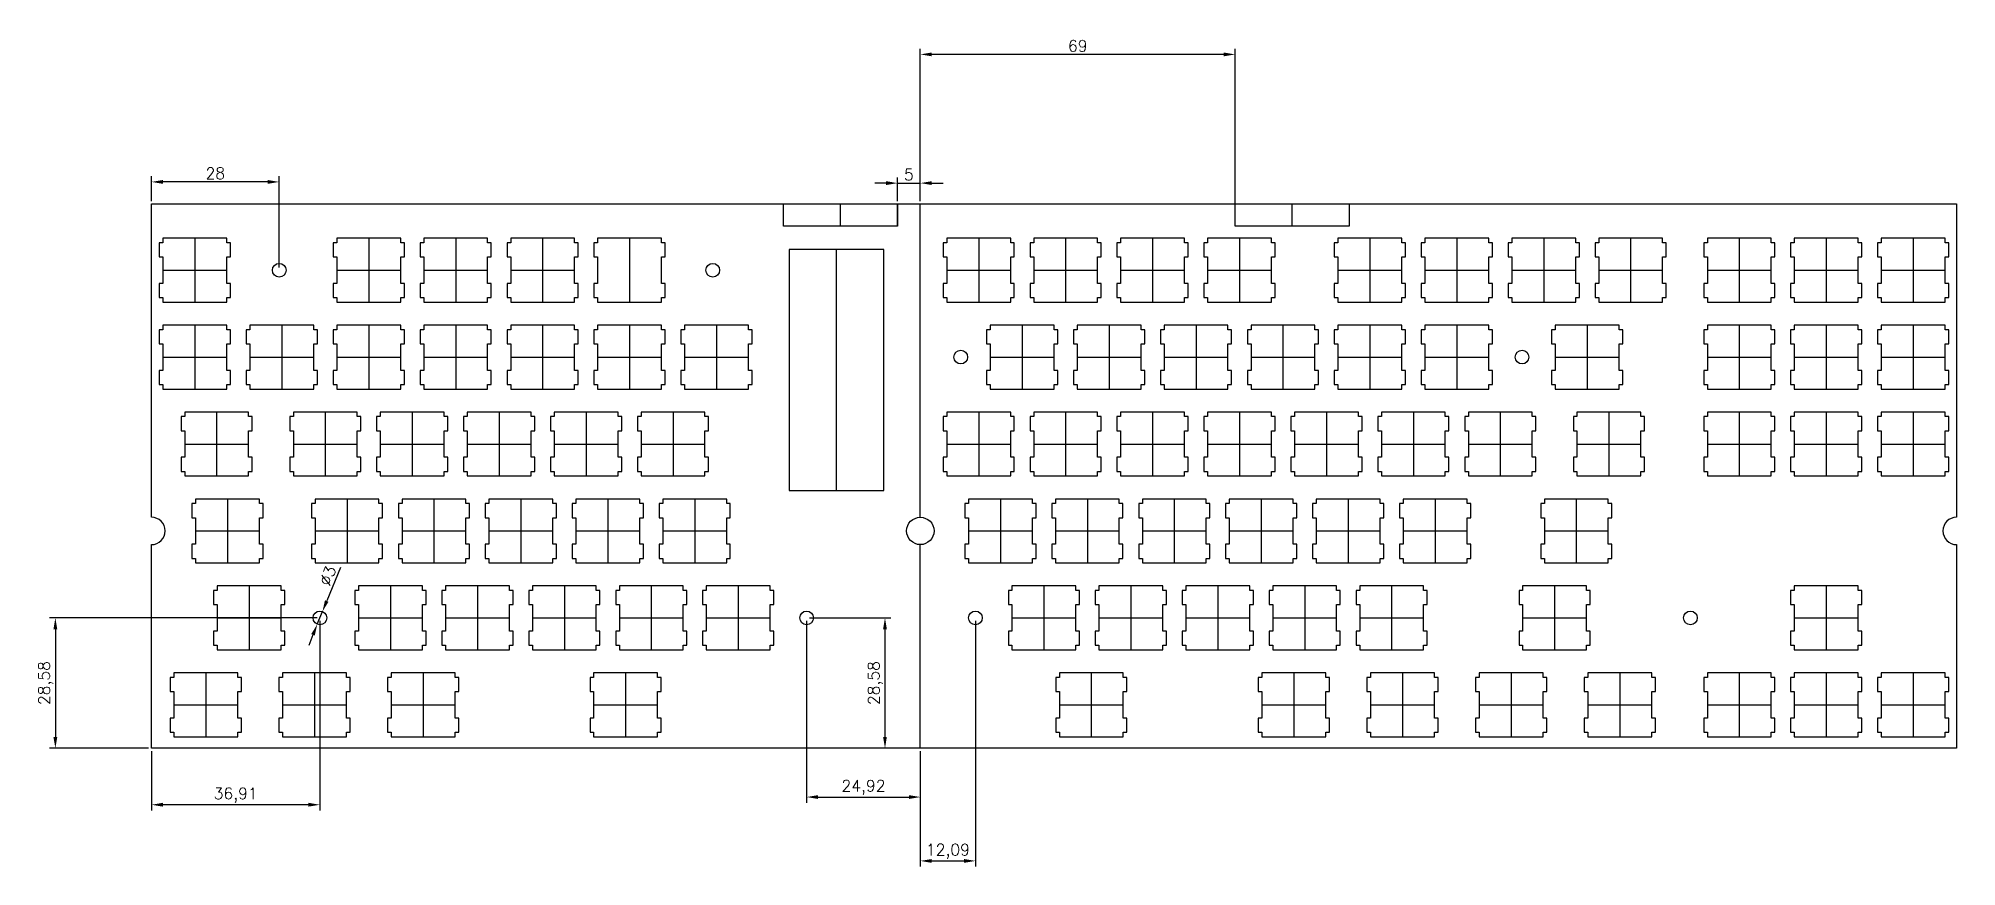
# Model space of a CAD drawing. Header units: millimetres. Extents: x 17 to 437, y 3 to 185.
import ezdxf

# ---------------------------------------------------------------- set-up
doc = ezdxf.new("R2010")
doc.units = ezdxf.units.MM
doc.layers.get('Defpoints').update_dxf_attribs({"lineweight": 30})
doc.layers.add('图层1', color=5, linetype='Continuous', lineweight=25, plot=False)
doc.styles.get("Standard").update_dxf_attribs({"font": 'txt', "bigfont": 'gbcbig.shx'})
doc.dimstyles.new('ISO-25', dxfattribs={"dimtxt": 2.5, "dimasz": 2.5, "dimexe": 1.25, "dimexo": 0.625, "dimtad": 1, "dimtxsty": 'Standard', "dimcen": 2.5, "dimadec": 0, "dimazin": 0, "dimtfac": 1, "dimtmove": 0, "dimatfit": 3, "dimfxl": 1, "dimarcsym": 0})

msp = doc.modelspace()

# ---------------------------------------------------------------- blocks, each defined once
blk = doc.blocks.new('*D3')
at = {"layer": 'Defpoints', "color": 0}
for p in [(209.87, 153.28), (204.87, 148.72), (209.87, 148.72), (78.28, 58), (20.31, 29.42), (41.37, 29.42)]:
    blk.add_point(p, dxfattribs=at)
at = {"layer": '图层1', "color": 0, "lineweight": -2}
for p, q in [((202.37, 153.28), (199.87, 153.28)), ((204.87, 149.35), (204.87, 154.53)), ((204.87, 153.28), (209.87, 153.28)), ((209.87, 149.35), (209.87, 154.53)), ((212.37, 153.28), (214.87, 153.28)), ((77.66, 58), (19.06, 58)), ((20.31, 55.5), (20.31, 31.92)), ((40.75, 29.42), (19.06, 29.42))]:
    blk.add_line(p, q, dxfattribs=at)
at = {"layer": '图层1', "color": 0}
for points in [[(202.37, 153.7), (202.37, 152.86), (204.87, 153.28)], [(212.37, 153.7), (212.37, 152.86), (209.87, 153.28)], [(19.89, 55.5), (20.73, 55.5), (20.31, 58)], [(19.89, 31.92), (20.73, 31.92), (20.31, 29.42)]]:
    blk.add_solid(points, dxfattribs=at)
at = {"layer": '图层1', "color": 0, "insert": (207.37, 155.16), "char_height": 2.5, "attachment_point": 5}
blk.add_mtext('5', dxfattribs=at)
at = {"layer": '图层1', "color": 0, "insert": (18.23, 43.71), "char_height": 2.5, "attachment_point": 5, "rotation": 90}
blk.add_mtext('28,58', dxfattribs=at)
blk = doc.blocks.new('*D2')
at = {"layer": 'Defpoints', "color": 0}
for p in [(78.28, 58), (41.37, 29.42), (41.37, 17.05)]:
    blk.add_point(p, dxfattribs=at)
at = {"layer": '图层1', "color": 0, "lineweight": -2}
for p, q in [((78.28, 57.37), (78.28, 15.8)), ((41.37, 28.8), (41.37, 15.8)), ((75.78, 17.05), (43.87, 17.05))]:
    blk.add_line(p, q, dxfattribs=at)
at = {"layer": '图层1', "color": 0}
for points in [[(43.87, 17.47), (43.87, 16.64), (41.37, 17.05)], [(75.78, 17.47), (75.78, 16.64), (78.28, 17.05)]]:
    blk.add_solid(points, dxfattribs=at)
at = {"layer": '图层1', "color": 0, "insert": (59.83, 19.14), "char_height": 2.5, "attachment_point": 5}
blk.add_mtext('36,91', dxfattribs=at)
blk = doc.blocks.new('*D6')
at = {"layer": 'Defpoints', "color": 0}
for p in [(184.96, 58), (209.87, 29.42), (209.87, 18.73)]:
    blk.add_point(p, dxfattribs=at)
at = {"layer": '图层1', "color": 0, "lineweight": -2}
for p, q in [((184.96, 57.37), (184.96, 17.48)), ((209.87, 28.8), (209.87, 17.48)), ((187.46, 18.73), (207.37, 18.73))]:
    blk.add_line(p, q, dxfattribs=at)
at = {"layer": '图层1', "color": 0}
for points in [[(187.46, 19.15), (187.46, 18.32), (184.96, 18.73)], [(207.37, 19.15), (207.37, 18.32), (209.87, 18.73)]]:
    blk.add_solid(points, dxfattribs=at)
at = {"layer": '图层1', "color": 0, "insert": (197.42, 20.82), "char_height": 2.5, "attachment_point": 5}
blk.add_mtext('24,92', dxfattribs=at)
blk = doc.blocks.new('*D7')
at = {"layer": 'Defpoints', "color": 0}
for p in [(184.96, 58), (202.13, 29.42), (209.87, 29.42)]:
    blk.add_point(p, dxfattribs=at)
at = {"layer": '图层1', "color": 0, "lineweight": -2}
for p, q in [((185.58, 58), (203.38, 58)), ((202.13, 55.5), (202.13, 31.92)), ((209.25, 29.42), (200.88, 29.42))]:
    blk.add_line(p, q, dxfattribs=at)
at = {"layer": '图层1', "color": 0}
for points in [[(201.71, 55.5), (202.54, 55.5), (202.13, 58)], [(201.71, 31.92), (202.54, 31.92), (202.13, 29.42)]]:
    blk.add_solid(points, dxfattribs=at)
at = {"layer": '图层1', "color": 0, "insert": (200.04, 43.71), "char_height": 2.5, "attachment_point": 5, "rotation": 90}
blk.add_mtext('28,58', dxfattribs=at)
blk = doc.blocks.new('*D8')
at = {"layer": 'Defpoints', "color": 0}
for p in [(78.85, 59.39), (77.71, 56.61)]:
    blk.add_point(p, dxfattribs=at)
at = {"layer": '图层1', "color": 0, "lineweight": -2}
for p, q in [((82.77, 69.03), (79.79, 61.7)), ((77.71, 56.61), (78.85, 59.39)), ((76.77, 54.29), (75.83, 51.98))]:
    blk.add_line(p, q, dxfattribs=at)
at = {"layer": '图层1', "color": 0}
for points in [[(79.4, 61.86), (80.17, 61.54), (78.85, 59.39)], [(76.39, 54.45), (77.16, 54.14), (77.71, 56.61)]]:
    blk.add_solid(points, dxfattribs=at)
at = {"layer": '图层1', "color": 0, "insert": (80.02, 67.23), "char_height": 2.5, "attachment_point": 5, "rotation": 67.8478}
blk.add_mtext('∅3', dxfattribs=at)
blk = doc.blocks.new('*D11')
at = {"layer": 'Defpoints', "color": 0}
for p in [(221.96, 58), (209.87, 28.8), (221.96, 4.74)]:
    blk.add_point(p, dxfattribs=at)
at = {"layer": '图层1', "color": 0, "lineweight": -2}
for p, q in [((221.96, 57.37), (221.96, 3.49)), ((209.87, 28.17), (209.87, 3.49)), ((212.37, 4.74), (219.46, 4.74))]:
    blk.add_line(p, q, dxfattribs=at)
at = {"layer": '图层1', "color": 0}
for points in [[(212.37, 5.15), (212.37, 4.32), (209.87, 4.74)], [(219.46, 5.15), (219.46, 4.32), (221.96, 4.74)]]:
    blk.add_solid(points, dxfattribs=at)
at = {"layer": '图层1', "color": 0, "insert": (215.92, 6.82), "char_height": 2.5, "attachment_point": 5}
blk.add_mtext('12,09', dxfattribs=at)
blk = doc.blocks.new('*D14')
at = {"layer": 'Defpoints', "color": 0}
for p in [(209.87, 181.49), (209.87, 148.72), (278.87, 143.87)]:
    blk.add_point(p, dxfattribs=at)
at = {"layer": '图层1', "color": 0, "lineweight": -2}
for p, q in [((209.87, 149.35), (209.87, 182.74)), ((276.37, 181.49), (212.37, 181.49)), ((278.87, 144.5), (278.87, 182.74))]:
    blk.add_line(p, q, dxfattribs=at)
at = {"layer": '图层1', "color": 0}
for points in [[(212.37, 181.9), (212.37, 181.07), (209.87, 181.49)], [(276.37, 181.9), (276.37, 181.07), (278.87, 181.49)]]:
    blk.add_solid(points, dxfattribs=at)
at = {"layer": '图层1', "color": 0, "insert": (244.37, 183.36), "char_height": 2.5, "attachment_point": 5}
blk.add_mtext('69', dxfattribs=at)
blk = doc.blocks.new('*D15')
at = {"layer": 'Defpoints', "color": 0}
for p in [(41.37, 153.54), (41.37, 148.72), (69.37, 134.2)]:
    blk.add_point(p, dxfattribs=at)
at = {"layer": '图层1', "color": 0, "lineweight": -2}
for p, q in [((41.37, 149.35), (41.37, 154.79)), ((66.87, 153.54), (43.87, 153.54)), ((69.37, 134.82), (69.37, 154.79))]:
    blk.add_line(p, q, dxfattribs=at)
at = {"layer": '图层1', "color": 0}
for points in [[(43.87, 153.96), (43.87, 153.13), (41.37, 153.54)], [(66.87, 153.96), (66.87, 153.13), (69.37, 153.54)]]:
    blk.add_solid(points, dxfattribs=at)
at = {"layer": '图层1', "color": 0, "insert": (55.37, 155.42), "char_height": 2.5, "attachment_point": 5}
blk.add_mtext('28', dxfattribs=at)

# ---------------------------------------------------------------- dimensions: what is measured, and where the dimension line sits
at = {"layer": '图层1'}
for base, p1, p2, picture, middle in [((209.874, 181.487), (278.874, 143.872), (209.874, 148.722), '*D14', (244.374, 183.362)), ((209.874, 153.281), (204.874, 148.722), (209.874, 148.722), '*D3', (207.374, 155.156)), ((41.372, 153.545), (69.372, 134.197), (41.372, 148.722), '*D15', (55.372, 155.42)), ((41.372, 17.055), (78.281, 57.997), (41.372, 29.422), '*D2', (59.826, 19.138)), ((209.873900431, 18.732111814), (184.958900431, 57.997370415), (209.873900431, 29.421763415), '*D6', (197.416400431, 20.815445147)), ((221.962, 4.736), (209.874, 28.797), (221.962, 57.998), '*D11', (215.918, 6.819))]:
    dim = msp.add_linear_dim(base=base, p1=p1, p2=p2, dimstyle='ISO-25', dxfattribs=at)
    dim.commit()
    dim.dimension.update_dxf_attribs({"geometry": picture, "text_midpoint": middle})
for base, p1, p2, picture, middle in [((20.3088, 29.4218), (78.2806, 57.9974), (41.372, 29.4218), '*D3', (18.2255, 43.7096)), ((202.1253, 29.4218), (184.9589, 57.9974), (209.8739, 29.4218), '*D7', (200.042, 43.7096))]:
    dim = msp.add_linear_dim(base=base, p1=p1, p2=p2, angle=90, dimstyle='ISO-25', dxfattribs=at)
    dim.commit()
    dim.dimension.update_dxf_attribs({"geometry": picture, "text_midpoint": middle})
dim = msp.add_diameter_dim_2p(p1=(77.715, 56.608), p2=(78.846, 59.387), dimstyle='ISO-25', dxfattribs=at)
dim.commit()
dim.dimension.update_dxf_attribs({"geometry": '*D8', "text_midpoint": (81.753, 66.526)})

# ---------------------------------------------------------------- linework, layer by layer
at = {"layer": 'Defpoints'}
for points in [[(41.372, 80.048), (41.372, 148.722), (436.988, 148.722)], [(436.988, 148.722), (436.988, 148.722), (436.988, 80.047)], [(41.372, 29.422), (41.372, 74.048)], [(436.988, 74.047), (436.988, 29.422), (41.372, 29.422)]]:
    msp.add_lwpolyline(points, dxfattribs=at)
for centre, radius in [((69.372, 134.197), 1.5), ((164.372, 134.197), 1.5), ((218.737, 115.147), 1.5), ((341.737, 115.147), 1.5), ((209.874, 77.047), 3), ((78.281, 57.997), 1.5), ((184.959, 57.997), 1.5), ((221.962, 57.998), 1.5), ((378.646, 57.998), 1.5)]:
    msp.add_circle(centre, radius, dxfattribs=at)
for centre, start, end in [((41.372, 77.048), 270, 90), ((436.988, 77.047), 90, 270)]:
    msp.add_arc(centre, 3, start, end, dxfattribs=at)
at = {"layer": '图层1'}
for p, q in [((192.374, 143.872), (192.374, 148.722)), ((209.874, 124.817), (209.874, 148.722)), ((209.874, 80.047), (209.874, 148.722)), ((291.374, 143.872), (291.374, 148.722)), ((43.897, 140.197), (43.096, 140.197)), ((43.096, 140.197), (43.096, 137.097)), ((43.897, 141.197), (43.897, 140.197)), ((57.896, 141.197), (43.897, 141.197)), ((50.896, 141.197), (50.896, 127.198)), ((57.896, 140.197), (57.896, 141.197)), ((58.697, 140.197), (57.896, 140.197)), ((58.697, 137.097), (58.697, 140.197)), ((81.997, 140.197), (81.196, 140.197)), ((81.196, 140.197), (81.196, 137.097)), ((81.997, 141.197), (81.997, 140.197)), ((95.996, 141.197), (81.997, 141.197)), ((88.996, 141.197), (88.996, 127.198)), ((95.996, 140.197), (95.996, 141.197)), ((96.797, 140.197), (95.996, 140.197)), ((96.797, 137.097), (96.797, 140.197)), ((101.047, 140.197), (100.246, 140.197)), ((100.246, 140.197), (100.246, 137.097)), ((101.047, 141.197), (101.047, 140.197)), ((115.046, 141.197), (101.047, 141.197)), ((108.046, 141.197), (108.046, 127.198)), ((115.046, 140.197), (115.046, 141.197)), ((115.847, 140.197), (115.046, 140.197)), ((115.847, 137.097), (115.847, 140.197)), ((120.097, 140.197), (119.296, 140.197)), ((119.296, 140.197), (119.296, 137.097)), ((120.097, 141.197), (120.097, 140.197)), ((134.096, 141.197), (120.097, 141.197)), ((127.096, 141.197), (127.096, 127.198)), ((134.096, 140.197), (134.096, 141.197)), ((134.895, 140.197), (134.096, 140.197)), ((134.895, 137.097), (134.895, 140.197)), ((139.145, 140.197), (138.346, 140.197)), ((138.346, 140.197), (138.346, 137.097)), ((139.145, 141.197), (139.145, 140.197)), ((153.146, 141.197), (139.145, 141.197)), ((146.146, 141.197), (146.146, 127.198)), ((153.146, 140.197), (153.146, 141.197)), ((153.945, 140.197), (153.146, 140.197)), ((153.945, 137.097), (153.945, 140.197)), ((215.675, 140.197), (214.874, 140.197)), ((214.874, 140.197), (214.874, 137.097)), ((215.675, 141.197), (215.675, 140.197)), ((229.674, 141.197), (215.675, 141.197)), ((222.674, 141.197), (222.674, 127.198)), ((229.674, 140.197), (229.674, 141.197)), ((230.475, 140.197), (229.674, 140.197)), ((230.475, 137.097), (230.475, 140.197)), ((234.725, 140.197), (233.924, 140.197)), ((233.924, 140.197), (233.924, 137.097)), ((234.725, 141.197), (234.725, 140.197)), ((248.724, 141.197), (234.725, 141.197)), ((241.724, 141.197), (241.724, 127.198)), ((248.724, 140.197), (248.724, 141.197)), ((249.525, 140.197), (248.724, 140.197)), ((249.525, 137.097), (249.525, 140.197)), ((253.775, 140.197), (252.974, 140.197)), ((252.974, 140.197), (252.974, 137.097)), ((253.775, 141.197), (253.775, 140.197)), ((267.774, 141.197), (253.775, 141.197)), ((260.774, 141.197), (260.774, 127.198)), ((267.774, 140.197), (267.774, 141.197)), ((268.575, 140.197), (267.774, 140.197)), ((268.575, 137.097), (268.575, 140.197)), ((272.825, 140.197), (272.024, 140.197)), ((272.024, 140.197), (272.024, 137.097)), ((272.825, 141.197), (272.825, 140.197)), ((286.824, 141.197), (272.825, 141.197)), ((279.824, 141.197), (279.824, 127.198)), ((286.824, 140.197), (286.824, 141.197)), ((287.625, 140.197), (286.824, 140.197)), ((287.625, 137.097), (287.625, 140.197)), ((301.4, 140.197), (300.599, 140.197)), ((300.599, 140.197), (300.599, 137.097)), ((301.4, 141.197), (301.4, 140.197)), ((315.399, 141.197), (301.4, 141.197)), ((308.399, 141.197), (308.399, 127.198)), ((315.399, 140.197), (315.399, 141.197)), ((316.2, 140.197), (315.399, 140.197)), ((316.2, 137.097), (316.2, 140.197)), ((320.45, 140.197), (319.649, 140.197)), ((319.649, 140.197), (319.649, 137.097)), ((320.45, 141.197), (320.45, 140.197)), ((334.449, 141.197), (320.45, 141.197)), ((327.449, 141.197), (327.449, 127.198)), ((334.449, 140.197), (334.449, 141.197)), ((335.25, 140.197), (334.449, 140.197)), ((335.25, 137.097), (335.25, 140.197)), ((339.5, 140.197), (338.699, 140.197)), ((338.699, 140.197), (338.699, 137.097)), ((339.5, 141.197), (339.5, 140.197)), ((353.499, 141.197), (339.5, 141.197)), ((346.499, 141.197), (346.499, 127.198)), ((353.499, 140.197), (353.499, 141.197)), ((354.3, 140.197), (353.499, 140.197)), ((354.3, 137.097), (354.3, 140.197)), ((358.55, 140.197), (357.749, 140.197)), ((357.749, 140.197), (357.749, 137.097)), ((358.55, 141.197), (358.55, 140.197)), ((372.549, 141.197), (358.55, 141.197)), ((365.549, 141.197), (365.549, 127.198)), ((372.549, 140.197), (372.549, 141.197)), ((373.35, 140.197), (372.549, 140.197)), ((373.35, 137.097), (373.35, 140.197)), ((382.362, 140.197), (381.561, 140.197)), ((381.561, 140.197), (381.561, 137.097)), ((382.362, 141.197), (382.362, 140.197)), ((396.362, 141.197), (382.362, 141.197)), ((389.362, 141.197), (389.362, 127.198)), ((396.362, 140.197), (396.362, 141.197)), ((397.161, 140.197), (396.362, 140.197)), ((397.161, 137.097), (397.161, 140.197)), ((401.412, 140.197), (400.611, 140.197)), ((400.611, 140.197), (400.611, 137.097)), ((401.412, 141.197), (401.412, 140.197)), ((415.412, 141.197), (401.412, 141.197)), ((408.412, 141.197), (408.412, 127.198)), ((415.412, 140.197), (415.412, 141.197)), ((416.211, 140.197), (415.412, 140.197)), ((416.211, 137.097), (416.211, 140.197)), ((420.462, 140.197), (419.661, 140.197)), ((419.661, 140.197), (419.661, 137.097)), ((420.462, 141.197), (420.462, 140.197)), ((434.462, 141.197), (420.462, 141.197)), ((427.462, 141.197), (427.462, 127.198)), ((434.462, 140.197), (434.462, 141.197)), ((435.261, 140.197), (434.462, 140.197)), ((435.261, 137.097), (435.261, 140.197)), ((43.096, 137.097), (43.897, 137.097)), ((43.897, 137.097), (43.897, 131.297)), ((57.896, 131.297), (57.896, 137.097)), ((57.896, 137.097), (58.697, 137.097)), ((81.196, 137.097), (81.997, 137.097)), ((81.997, 137.097), (81.997, 131.297)), ((95.996, 131.297), (95.996, 137.097)), ((95.996, 137.097), (96.797, 137.097)), ((100.246, 137.097), (101.047, 137.097)), ((101.047, 137.097), (101.047, 131.297)), ((115.046, 131.297), (115.046, 137.097)), ((115.046, 137.097), (115.847, 137.097)), ((119.296, 137.097), (120.097, 137.097)), ((120.097, 137.097), (120.097, 131.297)), ((134.096, 131.297), (134.096, 137.097)), ((134.096, 137.097), (134.895, 137.097)), ((138.346, 137.097), (139.145, 137.097)), ((139.145, 137.097), (139.145, 131.297)), ((153.146, 131.297), (153.146, 137.097)), ((153.146, 137.097), (153.945, 137.097)), ((191.484, 85.912), (191.484, 138.722)), ((214.874, 137.097), (215.675, 137.097)), ((215.675, 137.097), (215.675, 131.297)), ((229.674, 131.297), (229.674, 137.097)), ((229.674, 137.097), (230.475, 137.097)), ((233.924, 137.097), (234.725, 137.097)), ((234.725, 137.097), (234.725, 131.297)), ((248.724, 131.297), (248.724, 137.097)), ((248.724, 137.097), (249.525, 137.097)), ((252.974, 137.097), (253.775, 137.097)), ((253.775, 137.097), (253.775, 131.297)), ((267.774, 131.297), (267.774, 137.097)), ((267.774, 137.097), (268.575, 137.097)), ((272.024, 137.097), (272.825, 137.097)), ((272.825, 137.097), (272.825, 131.297)), ((286.824, 131.297), (286.824, 137.097)), ((286.824, 137.097), (287.625, 137.097)), ((300.599, 137.097), (301.4, 137.097)), ((301.4, 137.097), (301.4, 131.297)), ((315.399, 131.297), (315.399, 137.097)), ((315.399, 137.097), (316.2, 137.097)), ((319.649, 137.097), (320.45, 137.097)), ((320.45, 137.097), (320.45, 131.297)), ((334.449, 131.297), (334.449, 137.097)), ((334.449, 137.097), (335.25, 137.097)), ((338.699, 137.097), (339.5, 137.097)), ((339.5, 137.097), (339.5, 131.297)), ((353.499, 131.297), (353.499, 137.097)), ((353.499, 137.097), (354.3, 137.097)), ((357.749, 137.097), (358.55, 137.097)), ((358.55, 137.097), (358.55, 131.297)), ((372.549, 131.297), (372.549, 137.097)), ((372.549, 137.097), (373.35, 137.097)), ((381.561, 137.097), (382.362, 137.097)), ((382.362, 137.097), (382.362, 131.297)), ((396.362, 131.297), (396.362, 137.097)), ((396.362, 137.097), (397.161, 137.097)), ((400.611, 137.097), (401.412, 137.097)), ((401.412, 137.097), (401.412, 131.297)), ((415.412, 131.297), (415.412, 137.097)), ((415.412, 137.097), (416.211, 137.097)), ((419.661, 137.097), (420.462, 137.097)), ((420.462, 137.097), (420.462, 131.297)), ((434.462, 131.297), (434.462, 137.097)), ((434.462, 137.097), (435.261, 137.097)), ((43.897, 131.297), (43.096, 131.297)), ((43.096, 131.297), (43.096, 128.197)), ((43.897, 134.197), (57.896, 134.197)), ((58.697, 131.297), (57.896, 131.297)), ((58.697, 128.197), (58.697, 131.297)), ((81.997, 131.297), (81.196, 131.297)), ((81.196, 131.297), (81.196, 128.197)), ((81.996, 134.197), (95.996, 134.197)), ((96.797, 131.297), (95.996, 131.297)), ((96.797, 128.197), (96.797, 131.297)), ((101.047, 131.297), (100.246, 131.297)), ((100.246, 131.297), (100.246, 128.197)), ((101.046, 134.197), (115.046, 134.197)), ((115.847, 131.297), (115.046, 131.297)), ((115.847, 128.197), (115.847, 131.297)), ((120.097, 131.297), (119.296, 131.297)), ((119.296, 131.297), (119.296, 128.197)), ((120.096, 134.197), (134.096, 134.197)), ((134.895, 131.297), (134.096, 131.297)), ((134.895, 128.197), (134.895, 131.297)), ((139.145, 131.297), (138.346, 131.297)), ((138.346, 131.297), (138.346, 128.197)), ((153.945, 131.297), (153.146, 131.297)), ((153.945, 128.197), (153.945, 131.297)), ((215.675, 131.297), (214.874, 131.297)), ((214.874, 131.297), (214.874, 128.197)), ((215.675, 134.197), (229.674, 134.197)), ((230.475, 131.297), (229.674, 131.297)), ((230.475, 128.197), (230.475, 131.297)), ((234.725, 131.297), (233.924, 131.297)), ((233.924, 131.297), (233.924, 128.197)), ((234.725, 134.197), (248.724, 134.197)), ((249.525, 131.297), (248.724, 131.297)), ((249.525, 128.197), (249.525, 131.297)), ((253.775, 131.297), (252.974, 131.297)), ((252.974, 131.297), (252.974, 128.197)), ((253.775, 134.197), (267.774, 134.197)), ((268.575, 131.297), (267.774, 131.297)), ((268.575, 128.197), (268.575, 131.297)), ((272.825, 131.297), (272.024, 131.297)), ((272.024, 131.297), (272.024, 128.197)), ((272.825, 134.197), (286.824, 134.197)), ((287.625, 131.297), (286.824, 131.297)), ((287.625, 128.197), (287.625, 131.297)), ((301.4, 131.297), (300.599, 131.297)), ((300.599, 131.297), (300.599, 128.197)), ((301.4, 134.197), (315.399, 134.197)), ((316.2, 131.297), (315.399, 131.297)), ((316.2, 128.197), (316.2, 131.297)), ((320.45, 131.297), (319.649, 131.297)), ((319.649, 131.297), (319.649, 128.197)), ((320.45, 134.197), (334.449, 134.197)), ((335.25, 131.297), (334.449, 131.297)), ((335.25, 128.197), (335.25, 131.297)), ((339.5, 131.297), (338.699, 131.297)), ((338.699, 131.297), (338.699, 128.197)), ((339.5, 134.197), (353.499, 134.197)), ((354.3, 131.297), (353.499, 131.297)), ((354.3, 128.197), (354.3, 131.297)), ((358.55, 131.297), (357.749, 131.297)), ((357.749, 131.297), (357.749, 128.197)), ((358.55, 134.197), (372.549, 134.197)), ((373.35, 131.297), (372.549, 131.297)), ((373.35, 128.197), (373.35, 131.297)), ((382.362, 131.297), (381.561, 131.297)), ((381.561, 131.297), (381.561, 128.197)), ((382.362, 134.197), (396.362, 134.197)), ((397.161, 131.297), (396.362, 131.297)), ((397.161, 128.197), (397.161, 131.297)), ((401.412, 131.297), (400.611, 131.297)), ((400.611, 131.297), (400.611, 128.197)), ((401.412, 134.197), (415.412, 134.197)), ((416.211, 131.297), (415.412, 131.297)), ((416.211, 128.197), (416.211, 131.297)), ((420.462, 131.297), (419.661, 131.297)), ((419.661, 131.297), (419.661, 128.197)), ((420.462, 134.197), (434.462, 134.197)), ((435.261, 131.297), (434.462, 131.297)), ((435.261, 128.197), (435.261, 131.297)), ((43.096, 128.197), (43.897, 128.197)), ((43.897, 128.197), (43.897, 127.198)), ((43.897, 127.198), (57.896, 127.198)), ((57.896, 127.198), (57.896, 128.197)), ((57.896, 128.197), (58.697, 128.197)), ((81.196, 128.197), (81.997, 128.197)), ((81.997, 128.197), (81.997, 127.198)), ((81.997, 127.198), (95.996, 127.198)), ((95.996, 127.198), (95.996, 128.197)), ((95.996, 128.197), (96.797, 128.197)), ((100.246, 128.197), (101.047, 128.197)), ((101.047, 128.197), (101.047, 127.198)), ((101.047, 127.198), (115.046, 127.198)), ((115.046, 127.198), (115.046, 128.197)), ((115.046, 128.197), (115.847, 128.197)), ((119.296, 128.197), (120.097, 128.197)), ((120.097, 128.197), (120.097, 127.198)), ((120.097, 127.198), (134.096, 127.198)), ((134.096, 127.198), (134.096, 128.197)), ((134.096, 128.197), (134.895, 128.197)), ((138.346, 128.197), (139.145, 128.197)), ((139.145, 128.197), (139.145, 127.198)), ((139.145, 127.198), (153.146, 127.198)), ((153.146, 127.198), (153.146, 128.197)), ((153.146, 128.197), (153.945, 128.197)), ((214.874, 128.197), (215.675, 128.197)), ((215.675, 128.197), (215.675, 127.198)), ((215.675, 127.198), (229.674, 127.198)), ((229.674, 127.198), (229.674, 128.197)), ((229.674, 128.197), (230.475, 128.197)), ((233.924, 128.197), (234.725, 128.197)), ((234.725, 128.197), (234.725, 127.198)), ((234.725, 127.198), (248.724, 127.198)), ((248.724, 127.198), (248.724, 128.197)), ((248.724, 128.197), (249.525, 128.197)), ((252.974, 128.197), (253.775, 128.197)), ((253.775, 128.197), (253.775, 127.198)), ((253.775, 127.198), (267.774, 127.198)), ((267.774, 127.198), (267.774, 128.197)), ((267.774, 128.197), (268.575, 128.197)), ((272.024, 128.197), (272.825, 128.197)), ((272.825, 128.197), (272.825, 127.198)), ((272.825, 127.198), (286.824, 127.198)), ((286.824, 127.198), (286.824, 128.197)), ((286.824, 128.197), (287.625, 128.197)), ((300.599, 128.197), (301.4, 128.197)), ((301.4, 128.197), (301.4, 127.198)), ((301.4, 127.198), (315.399, 127.198)), ((315.399, 127.198), (315.399, 128.197)), ((315.399, 128.197), (316.2, 128.197)), ((319.649, 128.197), (320.45, 128.197)), ((320.45, 128.197), (320.45, 127.198)), ((320.45, 127.198), (334.449, 127.198)), ((334.449, 127.198), (334.449, 128.197)), ((334.449, 128.197), (335.25, 128.197)), ((338.699, 128.197), (339.5, 128.197)), ((339.5, 128.197), (339.5, 127.198)), ((339.5, 127.198), (353.499, 127.198)), ((353.499, 127.198), (353.499, 128.197)), ((353.499, 128.197), (354.3, 128.197)), ((357.749, 128.197), (358.55, 128.197)), ((358.55, 128.197), (358.55, 127.198)), ((358.55, 127.198), (372.549, 127.198)), ((372.549, 127.198), (372.549, 128.197)), ((372.549, 128.197), (373.35, 128.197)), ((381.561, 128.197), (382.362, 128.197)), ((382.362, 128.197), (382.362, 127.198)), ((382.362, 127.198), (396.362, 127.198)), ((396.362, 127.198), (396.362, 128.197)), ((396.362, 128.197), (397.161, 128.197)), ((400.611, 128.197), (401.412, 128.197)), ((401.412, 128.197), (401.412, 127.198)), ((401.412, 127.198), (415.412, 127.198)), ((415.412, 127.198), (415.412, 128.197)), ((415.412, 128.197), (416.211, 128.197)), ((419.661, 128.197), (420.462, 128.197)), ((420.462, 128.197), (420.462, 127.198)), ((420.462, 127.198), (434.462, 127.198)), ((434.462, 127.198), (434.462, 128.197)), ((434.462, 128.197), (435.261, 128.197)), ((43.897, 122.147), (43.897, 121.147)), ((57.896, 122.147), (43.897, 122.147)), ((50.896, 122.147), (50.896, 108.148)), ((57.896, 121.147), (57.896, 122.147)), ((62.947, 122.147), (62.947, 121.147)), ((76.946, 122.147), (62.947, 122.147)), ((69.946, 122.147), (69.946, 108.148)), ((76.946, 121.147), (76.946, 122.147)), ((81.997, 122.147), (81.997, 121.147)), ((95.996, 122.147), (81.997, 122.147)), ((88.996, 122.147), (88.996, 108.148)), ((95.996, 121.147), (95.996, 122.147)), ((101.047, 122.147), (101.047, 121.147)), ((115.046, 122.147), (101.047, 122.147)), ((108.046, 122.147), (108.046, 108.148)), ((115.046, 121.147), (115.046, 122.147)), ((120.097, 122.147), (120.097, 121.147)), ((134.096, 122.147), (120.097, 122.147)), ((127.096, 122.147), (127.096, 108.148)), ((134.096, 121.147), (134.096, 122.147)), ((139.145, 122.147), (139.145, 121.147)), ((153.146, 122.147), (139.145, 122.147)), ((146.146, 122.147), (146.146, 108.148)), ((153.146, 121.147), (153.146, 122.147)), ((158.195, 122.147), (158.195, 121.147)), ((172.196, 122.147), (158.195, 122.147)), ((165.196, 122.147), (165.196, 108.148)), ((172.196, 121.147), (172.196, 122.147)), ((225.2, 122.147), (225.2, 121.147)), ((239.199, 122.147), (225.2, 122.147)), ((232.199, 122.147), (232.199, 108.148)), ((239.199, 121.147), (239.199, 122.147)), ((244.25, 122.147), (244.25, 121.147)), ((258.249, 122.147), (244.25, 122.147)), ((251.249, 122.147), (251.249, 108.148)), ((258.249, 121.147), (258.249, 122.147)), ((263.3, 122.147), (263.3, 121.147)), ((277.299, 122.147), (263.3, 122.147)), ((270.299, 122.147), (270.299, 108.148)), ((277.299, 121.147), (277.299, 122.147)), ((282.35, 122.147), (282.35, 121.147)), ((296.349, 122.147), (282.35, 122.147)), ((289.349, 122.147), (289.349, 108.148)), ((296.349, 121.147), (296.349, 122.147)), ((301.4, 122.147), (301.4, 121.147)), ((315.399, 122.147), (301.4, 122.147)), ((308.399, 122.147), (308.399, 108.148)), ((315.399, 121.147), (315.399, 122.147)), ((320.45, 122.147), (320.45, 121.147)), ((334.449, 122.147), (320.45, 122.147)), ((327.449, 122.147), (327.449, 108.148)), ((334.449, 121.147), (334.449, 122.147)), ((349.024, 122.147), (349.024, 121.147)), ((363.024, 122.147), (349.024, 122.147)), ((356.024, 122.147), (356.024, 108.148)), ((363.024, 121.147), (363.024, 122.147)), ((382.362, 122.147), (382.362, 121.147)), ((396.362, 122.147), (382.362, 122.147)), ((389.362, 122.147), (389.362, 108.148)), ((396.362, 121.147), (396.362, 122.147)), ((401.412, 122.147), (401.412, 121.147)), ((415.412, 122.147), (401.412, 122.147)), ((408.412, 122.147), (408.412, 108.148)), ((415.412, 121.147), (415.412, 122.147)), ((420.462, 122.147), (420.462, 121.147)), ((434.462, 122.147), (420.462, 122.147)), ((427.462, 122.147), (427.462, 108.148)), ((434.462, 121.147), (434.462, 122.147)), ((43.897, 121.147), (43.096, 121.147)), ((43.096, 121.147), (43.096, 118.047)), ((43.096, 118.047), (43.897, 118.047)), ((43.897, 118.047), (43.897, 112.247)), ((58.697, 121.147), (57.896, 121.147)), ((57.896, 112.247), (57.896, 118.047)), ((57.896, 118.047), (58.697, 118.047)), ((58.697, 118.047), (58.697, 121.147)), ((62.947, 121.147), (62.146, 121.147)), ((62.146, 121.147), (62.146, 118.047)), ((62.146, 118.047), (62.947, 118.047)), ((62.947, 118.047), (62.947, 112.247)), ((77.747, 121.147), (76.946, 121.147)), ((76.946, 112.247), (76.946, 118.047)), ((76.946, 118.047), (77.747, 118.047)), ((77.747, 118.047), (77.747, 121.147)), ((81.997, 121.147), (81.196, 121.147)), ((81.196, 121.147), (81.196, 118.047)), ((81.196, 118.047), (81.997, 118.047)), ((81.997, 118.047), (81.997, 112.247)), ((96.797, 121.147), (95.996, 121.147)), ((95.996, 112.247), (95.996, 118.047)), ((95.996, 118.047), (96.797, 118.047)), ((96.797, 118.047), (96.797, 121.147)), ((101.047, 121.147), (100.246, 121.147)), ((100.246, 121.147), (100.246, 118.047)), ((100.246, 118.047), (101.047, 118.047)), ((101.047, 118.047), (101.047, 112.247)), ((115.847, 121.147), (115.046, 121.147)), ((115.046, 112.247), (115.046, 118.047)), ((115.046, 118.047), (115.847, 118.047)), ((115.847, 118.047), (115.847, 121.147)), ((120.097, 121.147), (119.296, 121.147)), ((119.296, 121.147), (119.296, 118.047)), ((119.296, 118.047), (120.097, 118.047)), ((120.097, 118.047), (120.097, 112.247)), ((134.895, 121.147), (134.096, 121.147)), ((134.096, 112.247), (134.096, 118.047)), ((134.096, 118.047), (134.895, 118.047)), ((134.895, 118.047), (134.895, 121.147)), ((139.145, 121.147), (138.346, 121.147)), ((138.346, 121.147), (138.346, 118.047)), ((138.346, 118.047), (139.145, 118.047)), ((139.145, 118.047), (139.145, 112.247)), ((153.945, 121.147), (153.146, 121.147)), ((153.146, 112.247), (153.146, 118.047)), ((153.146, 118.047), (153.945, 118.047)), ((153.945, 118.047), (153.945, 121.147)), ((158.195, 121.147), (157.396, 121.147)), ((157.396, 121.147), (157.396, 118.047)), ((157.396, 118.047), (158.195, 118.047)), ((158.195, 118.047), (158.195, 112.247)), ((172.997, 121.147), (172.196, 121.147)), ((172.196, 112.247), (172.196, 118.047)), ((172.196, 118.047), (172.997, 118.047)), ((172.997, 118.047), (172.997, 121.147)), ((225.2, 121.147), (224.399, 121.147)), ((224.399, 121.147), (224.399, 118.047)), ((224.399, 118.047), (225.2, 118.047)), ((225.2, 118.047), (225.2, 112.247)), ((240, 121.147), (239.199, 121.147)), ((239.199, 112.247), (239.199, 118.047)), ((239.199, 118.047), (240, 118.047)), ((240, 118.047), (240, 121.147)), ((244.25, 121.147), (243.449, 121.147)), ((243.449, 121.147), (243.449, 118.047)), ((243.449, 118.047), (244.25, 118.047)), ((244.25, 118.047), (244.25, 112.247)), ((259.05, 121.147), (258.249, 121.147)), ((258.249, 112.247), (258.249, 118.047)), ((258.249, 118.047), (259.05, 118.047)), ((259.05, 118.047), (259.05, 121.147)), ((263.3, 121.147), (262.499, 121.147)), ((262.499, 121.147), (262.499, 118.047)), ((262.499, 118.047), (263.3, 118.047)), ((263.3, 118.047), (263.3, 112.247)), ((278.1, 121.147), (277.299, 121.147)), ((277.299, 112.247), (277.299, 118.047)), ((277.299, 118.047), (278.1, 118.047)), ((278.1, 118.047), (278.1, 121.147)), ((282.35, 121.147), (281.549, 121.147)), ((281.549, 121.147), (281.549, 118.047)), ((281.549, 118.047), (282.35, 118.047)), ((282.35, 118.047), (282.35, 112.247)), ((297.15, 121.147), (296.349, 121.147)), ((296.349, 112.247), (296.349, 118.047)), ((296.349, 118.047), (297.15, 118.047)), ((297.15, 118.047), (297.15, 121.147)), ((301.4, 121.147), (300.599, 121.147)), ((300.599, 121.147), (300.599, 118.047)), ((300.599, 118.047), (301.4, 118.047)), ((301.4, 118.047), (301.4, 112.247)), ((316.2, 121.147), (315.399, 121.147)), ((315.399, 112.247), (315.399, 118.047)), ((315.399, 118.047), (316.2, 118.047)), ((316.2, 118.047), (316.2, 121.147)), ((320.45, 121.147), (319.649, 121.147)), ((319.649, 121.147), (319.649, 118.047)), ((319.649, 118.047), (320.45, 118.047)), ((320.45, 118.047), (320.45, 112.247)), ((335.25, 121.147), (334.449, 121.147)), ((334.449, 112.247), (334.449, 118.047)), ((334.449, 118.047), (335.25, 118.047)), ((335.25, 118.047), (335.25, 121.147)), ((349.024, 121.147), (348.223, 121.147)), ((348.223, 121.147), (348.223, 118.047)), ((348.223, 118.047), (349.024, 118.047)), ((349.024, 118.047), (349.024, 112.247)), ((363.823, 121.147), (363.024, 121.147)), ((363.024, 112.247), (363.024, 118.047)), ((363.024, 118.047), (363.823, 118.047)), ((363.823, 118.047), (363.823, 121.147)), ((382.362, 121.147), (381.561, 121.147)), ((381.561, 121.147), (381.561, 118.047)), ((381.561, 118.047), (382.362, 118.047)), ((382.362, 118.047), (382.362, 112.247)), ((397.161, 121.147), (396.362, 121.147)), ((396.362, 112.247), (396.362, 118.047)), ((396.362, 118.047), (397.161, 118.047)), ((397.161, 118.047), (397.161, 121.147)), ((401.412, 121.147), (400.611, 121.147)), ((400.611, 121.147), (400.611, 118.047)), ((400.611, 118.047), (401.412, 118.047)), ((401.412, 118.047), (401.412, 112.247)), ((416.211, 121.147), (415.412, 121.147)), ((415.412, 112.247), (415.412, 118.047)), ((415.412, 118.047), (416.211, 118.047)), ((416.211, 118.047), (416.211, 121.147)), ((420.462, 121.147), (419.661, 121.147)), ((419.661, 121.147), (419.661, 118.047)), ((419.661, 118.047), (420.462, 118.047)), ((420.462, 118.047), (420.462, 112.247)), ((435.261, 121.147), (434.462, 121.147)), ((434.462, 112.247), (434.462, 118.047)), ((434.462, 118.047), (435.261, 118.047)), ((435.261, 118.047), (435.261, 121.147)), ((43.897, 115.147), (57.896, 115.147)), ((62.946, 115.147), (76.946, 115.147)), ((81.996, 115.147), (95.996, 115.147)), ((101.046, 115.147), (115.046, 115.147)), ((120.096, 115.147), (134.096, 115.147)), ((139.146, 115.147), (153.146, 115.147)), ((158.196, 115.147), (172.196, 115.147)), ((225.2, 115.147), (239.199, 115.147)), ((244.25, 115.147), (258.249, 115.147)), ((263.3, 115.147), (277.299, 115.147)), ((282.35, 115.147), (296.349, 115.147)), ((301.4, 115.147), (315.399, 115.147)), ((320.45, 115.147), (334.449, 115.147)), ((349.025, 115.147), (363.024, 115.147)), ((382.362, 115.147), (396.362, 115.147)), ((401.412, 115.147), (415.412, 115.147)), ((420.462, 115.147), (434.462, 115.147)), ((43.897, 112.247), (43.096, 112.247)), ((43.096, 112.247), (43.096, 109.147)), ((58.697, 112.247), (57.896, 112.247)), ((58.697, 109.147), (58.697, 112.247)), ((62.947, 112.247), (62.146, 112.247)), ((62.146, 112.247), (62.146, 109.147)), ((77.747, 112.247), (76.946, 112.247)), ((77.747, 109.147), (77.747, 112.247)), ((81.997, 112.247), (81.196, 112.247)), ((81.196, 112.247), (81.196, 109.147)), ((96.797, 112.247), (95.996, 112.247)), ((96.797, 109.147), (96.797, 112.247)), ((101.047, 112.247), (100.246, 112.247)), ((100.246, 112.247), (100.246, 109.147)), ((115.847, 112.247), (115.046, 112.247)), ((115.847, 109.147), (115.847, 112.247)), ((120.097, 112.247), (119.296, 112.247)), ((119.296, 112.247), (119.296, 109.147)), ((134.895, 112.247), (134.096, 112.247)), ((134.895, 109.147), (134.895, 112.247)), ((139.145, 112.247), (138.346, 112.247)), ((138.346, 112.247), (138.346, 109.147)), ((153.945, 112.247), (153.146, 112.247)), ((153.945, 109.147), (153.945, 112.247)), ((158.195, 112.247), (157.396, 112.247)), ((157.396, 112.247), (157.396, 109.147)), ((172.997, 112.247), (172.196, 112.247)), ((172.997, 109.147), (172.997, 112.247)), ((225.2, 112.247), (224.399, 112.247)), ((224.399, 112.247), (224.399, 109.147)), ((240, 112.247), (239.199, 112.247)), ((240, 109.147), (240, 112.247)), ((244.25, 112.247), (243.449, 112.247)), ((243.449, 112.247), (243.449, 109.147)), ((259.05, 112.247), (258.249, 112.247)), ((259.05, 109.147), (259.05, 112.247)), ((263.3, 112.247), (262.499, 112.247)), ((262.499, 112.247), (262.499, 109.147)), ((278.1, 112.247), (277.299, 112.247)), ((278.1, 109.147), (278.1, 112.247)), ((282.35, 112.247), (281.549, 112.247)), ((281.549, 112.247), (281.549, 109.147)), ((297.15, 112.247), (296.349, 112.247)), ((297.15, 109.147), (297.15, 112.247)), ((301.4, 112.247), (300.599, 112.247)), ((300.599, 112.247), (300.599, 109.147)), ((316.2, 112.247), (315.399, 112.247)), ((316.2, 109.147), (316.2, 112.247)), ((320.45, 112.247), (319.649, 112.247)), ((319.649, 112.247), (319.649, 109.147)), ((335.25, 112.247), (334.449, 112.247)), ((335.25, 109.147), (335.25, 112.247)), ((349.024, 112.247), (348.223, 112.247)), ((348.223, 112.247), (348.223, 109.147)), ((363.823, 112.247), (363.024, 112.247)), ((363.823, 109.147), (363.823, 112.247)), ((382.362, 112.247), (381.561, 112.247)), ((381.561, 112.247), (381.561, 109.147)), ((397.161, 112.247), (396.362, 112.247)), ((397.161, 109.147), (397.161, 112.247)), ((401.412, 112.247), (400.611, 112.247)), ((400.611, 112.247), (400.611, 109.147)), ((416.211, 112.247), (415.412, 112.247)), ((416.211, 109.147), (416.211, 112.247)), ((420.462, 112.247), (419.661, 112.247)), ((419.661, 112.247), (419.661, 109.147)), ((435.261, 112.247), (434.462, 112.247)), ((435.261, 109.147), (435.261, 112.247)), ((43.096, 109.147), (43.897, 109.147)), ((43.897, 109.147), (43.897, 108.148)), ((43.897, 108.148), (57.896, 108.148)), ((57.896, 108.148), (57.896, 109.147)), ((57.896, 109.147), (58.697, 109.147)), ((62.146, 109.147), (62.947, 109.147)), ((62.947, 109.147), (62.947, 108.148)), ((62.947, 108.148), (76.946, 108.148)), ((76.946, 108.148), (76.946, 109.147)), ((76.946, 109.147), (77.747, 109.147)), ((81.196, 109.147), (81.997, 109.147)), ((81.997, 109.147), (81.997, 108.148)), ((81.997, 108.148), (95.996, 108.148)), ((95.996, 108.148), (95.996, 109.147)), ((95.996, 109.147), (96.797, 109.147)), ((100.246, 109.147), (101.047, 109.147)), ((101.047, 109.147), (101.047, 108.148)), ((101.047, 108.148), (115.046, 108.148)), ((115.046, 108.148), (115.046, 109.147)), ((115.046, 109.147), (115.847, 109.147)), ((119.296, 109.147), (120.097, 109.147)), ((120.097, 109.147), (120.097, 108.148)), ((120.097, 108.148), (134.096, 108.148)), ((134.096, 108.148), (134.096, 109.147)), ((134.096, 109.147), (134.895, 109.147)), ((138.346, 109.147), (139.145, 109.147)), ((139.145, 109.147), (139.145, 108.148)), ((139.145, 108.148), (153.146, 108.148)), ((153.146, 108.148), (153.146, 109.147)), ((153.146, 109.147), (153.945, 109.147)), ((157.396, 109.147), (158.195, 109.147)), ((158.195, 109.147), (158.195, 108.148)), ((158.195, 108.148), (172.196, 108.148)), ((172.196, 108.148), (172.196, 109.147)), ((172.196, 109.147), (172.997, 109.147)), ((224.399, 109.147), (225.2, 109.147)), ((225.2, 109.147), (225.2, 108.148)), ((225.2, 108.148), (239.199, 108.148)), ((239.199, 108.148), (239.199, 109.147)), ((239.199, 109.147), (240, 109.147)), ((243.449, 109.147), (244.25, 109.147)), ((244.25, 109.147), (244.25, 108.148)), ((244.25, 108.148), (258.249, 108.148)), ((258.249, 108.148), (258.249, 109.147)), ((258.249, 109.147), (259.05, 109.147)), ((262.499, 109.147), (263.3, 109.147)), ((263.3, 109.147), (263.3, 108.148)), ((263.3, 108.148), (277.299, 108.148)), ((277.299, 108.148), (277.299, 109.147)), ((277.299, 109.147), (278.1, 109.147)), ((281.549, 109.147), (282.35, 109.147)), ((282.35, 109.147), (282.35, 108.148)), ((282.35, 108.148), (296.349, 108.148)), ((296.349, 108.148), (296.349, 109.147)), ((296.349, 109.147), (297.15, 109.147)), ((300.599, 109.147), (301.4, 109.147)), ((301.4, 109.147), (301.4, 108.148)), ((301.4, 108.148), (315.399, 108.148)), ((315.399, 108.148), (315.399, 109.147)), ((315.399, 109.147), (316.2, 109.147)), ((319.649, 109.147), (320.45, 109.147)), ((320.45, 109.147), (320.45, 108.148)), ((320.45, 108.148), (334.449, 108.148)), ((334.449, 108.148), (334.449, 109.147)), ((334.449, 109.147), (335.25, 109.147)), ((348.223, 109.147), (349.024, 109.147)), ((349.024, 109.147), (349.024, 108.148)), ((349.024, 108.148), (363.024, 108.148)), ((363.024, 108.148), (363.024, 109.147)), ((363.024, 109.147), (363.823, 109.147)), ((381.561, 109.147), (382.362, 109.147)), ((382.362, 109.147), (382.362, 108.148)), ((382.362, 108.148), (396.362, 108.148)), ((396.362, 108.148), (396.362, 109.147)), ((396.362, 109.147), (397.161, 109.147)), ((400.611, 109.147), (401.412, 109.147)), ((401.412, 109.147), (401.412, 108.148)), ((401.412, 108.148), (415.412, 108.148)), ((415.412, 108.148), (415.412, 109.147)), ((415.412, 109.147), (416.211, 109.147)), ((419.661, 109.147), (420.462, 109.147)), ((420.462, 109.147), (420.462, 108.148)), ((420.462, 108.148), (434.462, 108.148)), ((434.462, 108.148), (434.462, 109.147)), ((434.462, 109.147), (435.261, 109.147)), ((48.659, 102.097), (47.858, 102.097)), ((47.858, 102.097), (47.858, 98.997)), ((48.659, 103.097), (48.659, 102.097)), ((62.659, 103.097), (48.659, 103.097)), ((55.659, 103.097), (55.659, 89.098)), ((62.659, 102.097), (62.659, 103.097)), ((63.458, 102.097), (62.659, 102.097)), ((63.458, 98.997), (63.458, 102.097)), ((72.472, 102.097), (71.671, 102.097)), ((71.671, 102.097), (71.671, 98.997)), ((72.472, 103.097), (72.472, 102.097)), ((86.471, 103.097), (72.472, 103.097)), ((79.471, 103.097), (79.471, 89.098)), ((86.471, 102.097), (86.471, 103.097)), ((87.272, 102.097), (86.471, 102.097)), ((87.272, 98.997), (87.272, 102.097)), ((91.522, 102.097), (90.721, 102.097)), ((90.721, 102.097), (90.721, 98.997)), ((91.522, 103.097), (91.522, 102.097)), ((105.521, 103.097), (91.522, 103.097)), ((98.521, 103.097), (98.521, 89.098)), ((105.521, 102.097), (105.521, 103.097)), ((106.322, 102.097), (105.521, 102.097)), ((106.322, 98.997), (106.322, 102.097)), ((110.572, 102.097), (109.771, 102.097)), ((109.771, 102.097), (109.771, 98.997)), ((110.572, 103.097), (110.572, 102.097)), ((124.571, 103.097), (110.572, 103.097)), ((117.571, 103.097), (117.571, 89.098)), ((124.571, 102.097), (124.571, 103.097)), ((125.372, 102.097), (124.571, 102.097)), ((125.372, 98.997), (125.372, 102.097)), ((129.622, 102.097), (128.821, 102.097)), ((128.821, 102.097), (128.821, 98.997)), ((129.622, 103.097), (129.622, 102.097)), ((143.621, 103.097), (129.622, 103.097)), ((136.621, 103.097), (136.621, 89.098)), ((143.621, 102.097), (143.621, 103.097)), ((144.422, 102.097), (143.621, 102.097)), ((144.422, 98.997), (144.422, 102.097)), ((148.672, 102.097), (147.871, 102.097)), ((147.871, 102.097), (147.871, 98.997)), ((148.672, 103.097), (148.672, 102.097)), ((162.671, 103.097), (148.672, 103.097)), ((155.671, 103.097), (155.671, 89.098)), ((162.671, 102.097), (162.671, 103.097)), ((163.472, 102.097), (162.671, 102.097)), ((163.472, 98.997), (163.472, 102.097)), ((215.675, 102.097), (214.874, 102.097)), ((214.874, 102.097), (214.874, 98.997)), ((215.675, 103.097), (215.675, 102.097)), ((229.674, 103.097), (215.675, 103.097)), ((222.674, 103.097), (222.674, 89.098)), ((229.674, 102.097), (229.674, 103.097)), ((230.475, 102.097), (229.674, 102.097)), ((230.475, 98.997), (230.475, 102.097)), ((234.725, 102.097), (233.924, 102.097)), ((233.924, 102.097), (233.924, 98.997)), ((234.725, 103.097), (234.725, 102.097)), ((248.724, 103.097), (234.725, 103.097)), ((241.724, 103.097), (241.724, 89.098)), ((248.724, 102.097), (248.724, 103.097)), ((249.525, 102.097), (248.724, 102.097)), ((249.525, 98.997), (249.525, 102.097)), ((253.775, 102.097), (252.974, 102.097)), ((252.974, 102.097), (252.974, 98.997)), ((253.775, 103.097), (253.775, 102.097)), ((267.774, 103.097), (253.775, 103.097)), ((260.774, 103.097), (260.774, 89.098)), ((267.774, 102.097), (267.774, 103.097)), ((268.575, 102.097), (267.774, 102.097)), ((268.575, 98.997), (268.575, 102.097)), ((272.825, 102.097), (272.024, 102.097)), ((272.024, 102.097), (272.024, 98.997)), ((272.825, 103.097), (272.825, 102.097)), ((286.824, 103.097), (272.825, 103.097)), ((279.824, 103.097), (279.824, 89.098)), ((286.824, 102.097), (286.824, 103.097)), ((287.625, 102.097), (286.824, 102.097)), ((287.625, 98.997), (287.625, 102.097)), ((291.875, 102.097), (291.074, 102.097)), ((291.074, 102.097), (291.074, 98.997)), ((291.875, 103.097), (291.875, 102.097)), ((305.874, 103.097), (291.875, 103.097)), ((298.874, 103.097), (298.874, 89.098)), ((305.874, 102.097), (305.874, 103.097)), ((306.675, 102.097), (305.874, 102.097)), ((306.675, 98.997), (306.675, 102.097)), ((310.925, 102.097), (310.124, 102.097)), ((310.124, 102.097), (310.124, 98.997)), ((310.925, 103.097), (310.925, 102.097)), ((324.924, 103.097), (310.925, 103.097)), ((317.924, 103.097), (317.924, 89.098)), ((324.924, 102.097), (324.924, 103.097)), ((325.725, 102.097), (324.924, 102.097)), ((325.725, 98.997), (325.725, 102.097)), ((329.975, 102.097), (329.174, 102.097)), ((329.174, 102.097), (329.174, 98.997)), ((329.975, 103.097), (329.975, 102.097)), ((343.974, 103.097), (329.975, 103.097)), ((336.974, 103.097), (336.974, 89.098)), ((343.974, 102.097), (343.974, 103.097)), ((344.775, 102.097), (343.974, 102.097)), ((344.775, 98.997), (344.775, 102.097)), ((353.787, 102.097), (352.986, 102.097)), ((352.986, 102.097), (352.986, 98.997)), ((353.787, 103.097), (353.787, 102.097)), ((367.787, 103.097), (353.787, 103.097)), ((360.787, 103.097), (360.787, 89.098)), ((367.787, 102.097), (367.787, 103.097)), ((368.586, 102.097), (367.787, 102.097)), ((368.586, 98.997), (368.586, 102.097)), ((382.362, 102.097), (381.561, 102.097)), ((381.561, 102.097), (381.561, 98.997)), ((382.362, 103.097), (382.362, 102.097)), ((396.362, 103.097), (382.362, 103.097)), ((389.362, 103.097), (389.362, 89.098)), ((396.362, 102.097), (396.362, 103.097)), ((397.161, 102.097), (396.362, 102.097)), ((397.161, 98.997), (397.161, 102.097)), ((401.412, 102.097), (400.611, 102.097)), ((400.611, 102.097), (400.611, 98.997)), ((401.412, 103.097), (401.412, 102.097)), ((415.412, 103.097), (401.412, 103.097)), ((408.412, 103.097), (408.412, 89.098)), ((415.412, 102.097), (415.412, 103.097)), ((416.211, 102.097), (415.412, 102.097)), ((416.211, 98.997), (416.211, 102.097)), ((420.462, 102.097), (419.661, 102.097)), ((419.661, 102.097), (419.661, 98.997)), ((420.462, 103.097), (420.462, 102.097)), ((434.462, 103.097), (420.462, 103.097)), ((427.462, 103.097), (427.462, 89.098)), ((434.462, 102.097), (434.462, 103.097)), ((435.261, 102.097), (434.462, 102.097)), ((435.261, 98.997), (435.261, 102.097)), ((47.858, 98.997), (48.659, 98.997)), ((48.659, 98.997), (48.659, 93.197)), ((62.659, 93.197), (62.659, 98.997)), ((62.659, 98.997), (63.458, 98.997)), ((71.671, 98.997), (72.472, 98.997)), ((72.472, 98.997), (72.472, 93.197)), ((86.471, 93.197), (86.471, 98.997)), ((86.471, 98.997), (87.272, 98.997)), ((90.721, 98.997), (91.522, 98.997)), ((91.522, 98.997), (91.522, 93.197)), ((105.521, 93.197), (105.521, 98.997)), ((105.521, 98.997), (106.322, 98.997)), ((109.771, 98.997), (110.572, 98.997)), ((110.572, 98.997), (110.572, 93.197)), ((124.571, 93.197), (124.571, 98.997)), ((124.571, 98.997), (125.372, 98.997)), ((128.821, 98.997), (129.622, 98.997)), ((129.622, 98.997), (129.622, 93.197)), ((143.621, 93.197), (143.621, 98.997)), ((143.621, 98.997), (144.422, 98.997)), ((147.871, 98.997), (148.672, 98.997)), ((148.672, 98.997), (148.672, 93.197)), ((162.671, 93.197), (162.671, 98.997)), ((162.671, 98.997), (163.472, 98.997)), ((214.874, 98.997), (215.675, 98.997)), ((215.675, 98.997), (215.675, 93.197)), ((229.674, 93.197), (229.674, 98.997)), ((229.674, 98.997), (230.475, 98.997)), ((233.924, 98.997), (234.725, 98.997)), ((234.725, 98.997), (234.725, 93.197)), ((248.724, 93.197), (248.724, 98.997)), ((248.724, 98.997), (249.525, 98.997)), ((252.974, 98.997), (253.775, 98.997)), ((253.775, 98.997), (253.775, 93.197)), ((267.774, 93.197), (267.774, 98.997)), ((267.774, 98.997), (268.575, 98.997)), ((272.024, 98.997), (272.825, 98.997)), ((272.825, 98.997), (272.825, 93.197)), ((286.824, 93.197), (286.824, 98.997)), ((286.824, 98.997), (287.625, 98.997)), ((291.074, 98.997), (291.875, 98.997)), ((291.875, 98.997), (291.875, 93.197)), ((305.874, 93.197), (305.874, 98.997)), ((305.874, 98.997), (306.675, 98.997)), ((310.124, 98.997), (310.925, 98.997)), ((310.925, 98.997), (310.925, 93.197)), ((324.924, 93.197), (324.924, 98.997)), ((324.924, 98.997), (325.725, 98.997)), ((329.174, 98.997), (329.975, 98.997)), ((329.975, 98.997), (329.975, 93.197)), ((343.974, 93.197), (343.974, 98.997)), ((343.974, 98.997), (344.775, 98.997)), ((352.986, 98.997), (353.787, 98.997)), ((353.787, 98.997), (353.787, 93.197)), ((367.787, 93.197), (367.787, 98.997)), ((367.787, 98.997), (368.586, 98.997)), ((381.561, 98.997), (382.362, 98.997)), ((382.362, 98.997), (382.362, 93.197)), ((396.362, 93.197), (396.362, 98.997)), ((396.362, 98.997), (397.161, 98.997)), ((400.611, 98.997), (401.412, 98.997)), ((401.412, 98.997), (401.412, 93.197)), ((415.412, 93.197), (415.412, 98.997)), ((415.412, 98.997), (416.211, 98.997)), ((419.661, 98.997), (420.462, 98.997)), ((420.462, 98.997), (420.462, 93.197)), ((434.462, 93.197), (434.462, 98.997)), ((434.462, 98.997), (435.261, 98.997)), ((48.659, 93.197), (47.858, 93.197)), ((47.858, 93.197), (47.858, 90.097)), ((48.659, 96.097), (62.659, 96.097)), ((63.458, 93.197), (62.659, 93.197)), ((63.458, 90.097), (63.458, 93.197)), ((72.472, 93.197), (71.671, 93.197)), ((71.671, 93.197), (71.671, 90.097)), ((72.471, 96.097), (86.471, 96.097)), ((87.272, 93.197), (86.471, 93.197)), ((87.272, 90.097), (87.272, 93.197)), ((91.522, 93.197), (90.721, 93.197)), ((90.721, 93.197), (90.721, 90.097)), ((91.521, 96.097), (105.521, 96.097)), ((106.322, 93.197), (105.521, 93.197)), ((106.322, 90.097), (106.322, 93.197)), ((110.572, 93.197), (109.771, 93.197)), ((109.771, 93.197), (109.771, 90.097)), ((110.571, 96.097), (124.571, 96.097)), ((125.372, 93.197), (124.571, 93.197)), ((125.372, 90.097), (125.372, 93.197)), ((129.622, 93.197), (128.821, 93.197)), ((128.821, 93.197), (128.821, 90.097)), ((129.621, 96.097), (143.621, 96.097)), ((144.422, 93.197), (143.621, 93.197)), ((144.422, 90.097), (144.422, 93.197)), ((148.672, 93.197), (147.871, 93.197)), ((147.871, 93.197), (147.871, 90.097)), ((148.672, 96.097), (162.671, 96.097)), ((163.472, 93.197), (162.671, 93.197)), ((163.472, 90.097), (163.472, 93.197)), ((215.675, 93.197), (214.874, 93.197)), ((214.874, 93.197), (214.874, 90.097)), ((215.675, 96.097), (229.674, 96.097)), ((230.475, 93.197), (229.674, 93.197)), ((230.475, 90.097), (230.475, 93.197)), ((234.725, 93.197), (233.924, 93.197)), ((233.924, 93.197), (233.924, 90.097)), ((234.725, 96.097), (248.724, 96.097)), ((249.525, 93.197), (248.724, 93.197)), ((249.525, 90.097), (249.525, 93.197)), ((253.775, 93.197), (252.974, 93.197)), ((252.974, 93.197), (252.974, 90.097)), ((253.775, 96.097), (267.774, 96.097)), ((268.575, 93.197), (267.774, 93.197)), ((268.575, 90.097), (268.575, 93.197)), ((272.825, 93.197), (272.024, 93.197)), ((272.024, 93.197), (272.024, 90.097)), ((272.825, 96.097), (286.824, 96.097)), ((287.625, 93.197), (286.824, 93.197)), ((287.625, 90.097), (287.625, 93.197)), ((291.875, 93.197), (291.074, 93.197)), ((291.074, 93.197), (291.074, 90.097)), ((291.875, 96.097), (305.874, 96.097)), ((306.675, 93.197), (305.874, 93.197)), ((306.675, 90.097), (306.675, 93.197)), ((310.925, 93.197), (310.124, 93.197)), ((310.124, 93.197), (310.124, 90.097)), ((310.925, 96.097), (324.924, 96.097)), ((325.725, 93.197), (324.924, 93.197)), ((325.725, 90.097), (325.725, 93.197)), ((329.975, 93.197), (329.174, 93.197)), ((329.174, 93.197), (329.174, 90.097)), ((329.975, 96.097), (343.974, 96.097)), ((344.775, 93.197), (343.974, 93.197)), ((344.775, 90.097), (344.775, 93.197)), ((353.787, 93.197), (352.986, 93.197)), ((352.986, 93.197), (352.986, 90.097)), ((353.787, 96.097), (367.787, 96.097)), ((368.586, 93.197), (367.787, 93.197)), ((368.586, 90.097), (368.586, 93.197)), ((382.362, 93.197), (381.561, 93.197)), ((381.561, 93.197), (381.561, 90.097)), ((382.362, 96.097), (396.362, 96.097)), ((397.161, 93.197), (396.362, 93.197)), ((397.161, 90.097), (397.161, 93.197)), ((401.412, 93.197), (400.611, 93.197)), ((400.611, 93.197), (400.611, 90.097)), ((401.412, 96.097), (415.412, 96.097)), ((416.211, 93.197), (415.412, 93.197)), ((416.211, 90.097), (416.211, 93.197)), ((420.462, 93.197), (419.661, 93.197)), ((419.661, 93.197), (419.661, 90.097)), ((420.462, 96.097), (434.462, 96.097)), ((435.261, 93.197), (434.462, 93.197)), ((435.261, 90.097), (435.261, 93.197)), ((47.858, 90.097), (48.659, 90.097)), ((48.659, 90.097), (48.659, 89.098)), ((48.659, 89.098), (62.659, 89.098)), ((62.659, 89.098), (62.659, 90.097)), ((62.659, 90.097), (63.458, 90.097)), ((71.671, 90.097), (72.472, 90.097)), ((72.472, 90.097), (72.472, 89.098)), ((72.472, 89.098), (86.471, 89.098)), ((86.471, 89.098), (86.471, 90.097)), ((86.471, 90.097), (87.272, 90.097)), ((90.721, 90.097), (91.522, 90.097)), ((91.522, 90.097), (91.522, 89.098)), ((91.522, 89.098), (105.521, 89.098)), ((105.521, 89.098), (105.521, 90.097)), ((105.521, 90.097), (106.322, 90.097)), ((109.771, 90.097), (110.572, 90.097)), ((110.572, 90.097), (110.572, 89.098)), ((110.572, 89.098), (124.571, 89.098)), ((124.571, 89.098), (124.571, 90.097)), ((124.571, 90.097), (125.372, 90.097)), ((128.821, 90.097), (129.622, 90.097)), ((129.622, 90.097), (129.622, 89.098)), ((129.622, 89.098), (143.621, 89.098)), ((143.621, 89.098), (143.621, 90.097)), ((143.621, 90.097), (144.422, 90.097)), ((147.871, 90.097), (148.672, 90.097)), ((148.672, 90.097), (148.672, 89.098)), ((148.672, 89.098), (162.671, 89.098)), ((162.671, 89.098), (162.671, 90.097)), ((162.671, 90.097), (163.472, 90.097)), ((214.874, 90.097), (215.675, 90.097)), ((215.675, 90.097), (215.675, 89.098)), ((215.675, 89.098), (229.674, 89.098)), ((229.674, 89.098), (229.674, 90.097)), ((229.674, 90.097), (230.475, 90.097)), ((233.924, 90.097), (234.725, 90.097)), ((234.725, 90.097), (234.725, 89.098)), ((234.725, 89.098), (248.724, 89.098)), ((248.724, 89.098), (248.724, 90.097)), ((248.724, 90.097), (249.525, 90.097)), ((252.974, 90.097), (253.775, 90.097)), ((253.775, 90.097), (253.775, 89.098)), ((253.775, 89.098), (267.774, 89.098)), ((267.774, 89.098), (267.774, 90.097)), ((267.774, 90.097), (268.575, 90.097)), ((272.024, 90.097), (272.825, 90.097)), ((272.825, 90.097), (272.825, 89.098)), ((272.825, 89.098), (286.824, 89.098)), ((286.824, 89.098), (286.824, 90.097)), ((286.824, 90.097), (287.625, 90.097)), ((291.074, 90.097), (291.875, 90.097)), ((291.875, 90.097), (291.875, 89.098)), ((291.875, 89.098), (305.874, 89.098)), ((305.874, 89.098), (305.874, 90.097)), ((305.874, 90.097), (306.675, 90.097)), ((310.124, 90.097), (310.925, 90.097)), ((310.925, 90.097), (310.925, 89.098)), ((310.925, 89.098), (324.924, 89.098)), ((324.924, 89.098), (324.924, 90.097)), ((324.924, 90.097), (325.725, 90.097)), ((329.174, 90.097), (329.975, 90.097)), ((329.975, 90.097), (329.975, 89.098)), ((329.975, 89.098), (343.974, 89.098)), ((343.974, 89.098), (343.974, 90.097)), ((343.974, 90.097), (344.775, 90.097)), ((352.986, 90.097), (353.787, 90.097)), ((353.787, 90.097), (353.787, 89.098)), ((353.787, 89.098), (367.787, 89.098)), ((367.787, 89.098), (367.787, 90.097)), ((367.787, 90.097), (368.586, 90.097)), ((381.561, 90.097), (382.362, 90.097)), ((382.362, 90.097), (382.362, 89.098)), ((382.362, 89.098), (396.362, 89.098)), ((396.362, 89.098), (396.362, 90.097)), ((396.362, 90.097), (397.161, 90.097)), ((400.611, 90.097), (401.412, 90.097)), ((401.412, 90.097), (401.412, 89.098)), ((401.412, 89.098), (415.412, 89.098)), ((415.412, 89.098), (415.412, 90.097)), ((415.412, 90.097), (416.211, 90.097)), ((419.661, 90.097), (420.462, 90.097)), ((420.462, 90.097), (420.462, 89.098)), ((420.462, 89.098), (434.462, 89.098)), ((434.462, 89.098), (434.462, 90.097)), ((434.462, 90.097), (435.261, 90.097)), ((51.039, 83.047), (50.24, 83.047)), ((50.24, 83.047), (50.24, 79.949)), ((50.24, 79.949), (51.039, 79.949)), ((51.039, 84.047), (51.039, 83.047)), ((65.04, 84.047), (51.039, 84.047)), ((51.039, 79.949), (51.039, 74.147)), ((58.04, 84.048), (58.04, 70.049)), ((65.04, 83.047), (65.04, 84.047)), ((65.839, 83.047), (65.04, 83.047)), ((65.04, 74.147), (65.04, 79.949)), ((65.04, 79.949), (65.839, 79.949)), ((65.839, 79.949), (65.839, 83.047)), ((77.234, 83.047), (76.433, 83.047)), ((76.433, 83.047), (76.433, 79.949)), ((76.433, 79.949), (77.234, 79.949)), ((77.234, 84.047), (77.234, 83.047)), ((91.233, 84.047), (77.234, 84.047)), ((77.234, 79.949), (77.234, 74.147)), ((84.234, 84.048), (84.234, 70.049)), ((91.233, 83.047), (91.233, 84.047)), ((92.033, 83.047), (91.233, 83.047)), ((91.233, 74.147), (91.233, 79.949)), ((91.233, 79.949), (92.033, 79.949)), ((92.033, 79.949), (92.033, 83.047)), ((96.284, 83.047), (95.483, 83.047)), ((95.483, 83.047), (95.483, 79.949)), ((95.483, 79.949), (96.284, 79.949)), ((96.284, 84.047), (96.284, 83.047)), ((110.283, 84.047), (96.284, 84.047)), ((96.284, 79.949), (96.284, 74.147)), ((103.284, 84.048), (103.284, 70.049)), ((110.283, 83.047), (110.283, 84.047)), ((111.083, 83.047), (110.283, 83.047)), ((110.283, 74.147), (110.283, 79.949)), ((110.283, 79.949), (111.083, 79.949)), ((111.083, 79.949), (111.083, 83.047)), ((115.334, 83.047), (114.533, 83.047)), ((114.533, 83.047), (114.533, 79.949)), ((114.533, 79.949), (115.334, 79.949)), ((115.334, 84.047), (115.334, 83.047)), ((129.333, 84.047), (115.334, 84.047)), ((115.334, 79.949), (115.334, 74.147)), ((122.334, 84.047), (122.334, 70.048)), ((129.333, 83.047), (129.333, 84.047)), ((130.133, 83.047), (129.333, 83.047)), ((129.333, 74.147), (129.333, 79.949)), ((129.333, 79.949), (130.133, 79.949)), ((130.133, 79.949), (130.133, 83.047)), ((134.384, 83.047), (133.583, 83.047)), ((133.583, 83.047), (133.583, 79.949)), ((133.583, 79.949), (134.384, 79.949)), ((134.384, 84.047), (134.384, 83.047)), ((148.384, 84.047), (134.384, 84.047)), ((134.384, 79.949), (134.384, 74.147)), ((141.384, 84.047), (141.384, 70.048)), ((148.384, 83.047), (148.384, 84.047)), ((149.183, 83.047), (148.384, 83.047)), ((148.384, 74.147), (148.384, 79.949)), ((148.384, 79.949), (149.183, 79.949)), ((149.183, 79.949), (149.183, 83.047)), ((153.434, 83.047), (152.633, 83.047)), ((152.633, 83.047), (152.633, 79.949)), ((152.633, 79.949), (153.434, 79.949)), ((153.434, 84.047), (153.434, 83.047)), ((167.434, 84.047), (153.434, 84.047)), ((153.434, 79.949), (153.434, 74.147)), ((160.434, 84.047), (160.434, 70.048)), ((167.434, 83.047), (167.434, 84.047)), ((168.233, 83.047), (167.434, 83.047)), ((167.434, 74.147), (167.434, 79.949)), ((167.434, 79.949), (168.233, 79.949)), ((168.233, 79.949), (168.233, 83.047)), ((220.437, 83.047), (219.636, 83.047)), ((219.636, 83.047), (219.636, 79.949)), ((219.636, 79.949), (220.437, 79.949)), ((220.437, 84.047), (220.437, 83.047)), ((234.437, 84.047), (220.437, 84.047)), ((220.437, 79.949), (220.437, 74.147)), ((227.437, 84.047), (227.437, 70.048)), ((234.437, 83.047), (234.437, 84.047)), ((235.236, 83.047), (234.437, 83.047)), ((234.437, 74.147), (234.437, 79.949)), ((234.437, 79.949), (235.236, 79.949)), ((235.236, 79.949), (235.236, 83.047)), ((239.487, 83.047), (238.686, 83.047)), ((238.686, 83.047), (238.686, 79.949)), ((238.686, 79.949), (239.487, 79.949)), ((239.487, 84.047), (239.487, 83.047)), ((253.487, 84.047), (239.487, 84.047)), ((239.487, 79.949), (239.487, 74.147)), ((246.487, 84.047), (246.487, 70.048)), ((253.487, 83.047), (253.487, 84.047)), ((254.286, 83.047), (253.487, 83.047)), ((253.487, 74.147), (253.487, 79.949)), ((253.487, 79.949), (254.286, 79.949)), ((254.286, 79.949), (254.286, 83.047)), ((258.537, 83.047), (257.736, 83.047)), ((257.736, 83.047), (257.736, 79.949)), ((257.736, 79.949), (258.537, 79.949)), ((258.537, 84.047), (258.537, 83.047)), ((272.537, 84.047), (258.537, 84.047)), ((258.537, 79.949), (258.537, 74.147)), ((265.537, 84.047), (265.537, 70.048)), ((272.537, 83.047), (272.537, 84.047)), ((273.336, 83.047), (272.537, 83.047)), ((272.537, 74.147), (272.537, 79.949)), ((272.537, 79.949), (273.336, 79.949)), ((273.336, 79.949), (273.336, 83.047)), ((277.587, 83.047), (276.786, 83.047)), ((276.786, 83.047), (276.786, 79.949)), ((276.786, 79.949), (277.587, 79.949)), ((277.587, 84.047), (277.587, 83.047)), ((291.587, 84.047), (277.587, 84.047)), ((277.587, 79.949), (277.587, 74.147)), ((284.587, 84.047), (284.587, 70.048)), ((291.587, 83.047), (291.587, 84.047)), ((292.386, 83.047), (291.587, 83.047)), ((291.587, 74.147), (291.587, 79.949)), ((291.587, 79.949), (292.386, 79.949)), ((292.386, 79.949), (292.386, 83.047)), ((296.637, 83.047), (295.836, 83.047)), ((295.836, 83.047), (295.836, 79.949)), ((295.836, 79.949), (296.637, 79.949)), ((296.637, 84.047), (296.637, 83.047)), ((310.637, 84.047), (296.637, 84.047)), ((296.637, 79.949), (296.637, 74.147)), ((303.637, 84.047), (303.637, 70.048)), ((310.637, 83.047), (310.637, 84.047)), ((311.436, 83.047), (310.637, 83.047)), ((310.637, 74.147), (310.637, 79.949)), ((310.637, 79.949), (311.436, 79.949)), ((311.436, 79.949), (311.436, 83.047)), ((315.687, 83.047), (314.886, 83.047)), ((314.886, 83.047), (314.886, 79.949)), ((314.886, 79.949), (315.687, 79.949)), ((315.687, 84.047), (315.687, 83.047)), ((329.687, 84.047), (315.687, 84.047)), ((315.687, 79.949), (315.687, 74.147)), ((322.687, 84.047), (322.687, 70.048)), ((329.687, 83.047), (329.687, 84.047)), ((330.486, 83.047), (329.687, 83.047)), ((329.687, 74.147), (329.687, 79.949)), ((329.687, 79.949), (330.486, 79.949)), ((330.486, 79.949), (330.486, 83.047)), ((346.642, 83.047), (345.841, 83.047)), ((345.841, 83.047), (345.841, 79.949)), ((345.841, 79.949), (346.642, 79.949)), ((346.642, 84.047), (346.642, 83.047)), ((360.643, 84.047), (346.642, 84.047)), ((346.642, 79.949), (346.642, 74.147)), ((353.642, 84.047), (353.642, 70.048)), ((360.643, 83.047), (360.643, 84.047)), ((361.442, 83.047), (360.643, 83.047)), ((360.643, 74.147), (360.643, 79.949)), ((360.643, 79.949), (361.442, 79.949)), ((361.442, 79.949), (361.442, 83.047)), ((51.04, 77.048), (65.04, 77.048)), ((77.234, 77.048), (91.233, 77.048)), ((96.284, 77.048), (110.283, 77.048)), ((115.334, 77.047), (129.334, 77.047)), ((134.384, 77.047), (148.384, 77.047)), ((153.434, 77.047), (167.434, 77.047)), ((220.437, 77.047), (234.437, 77.047)), ((239.487, 77.047), (253.487, 77.047)), ((258.537, 77.047), (272.537, 77.047)), ((277.587, 77.047), (291.587, 77.047)), ((296.637, 77.047), (310.637, 77.047)), ((315.687, 77.047), (329.687, 77.047)), ((346.643, 77.047), (360.642, 77.047)), ((51.039, 74.147), (50.24, 74.147)), ((50.24, 74.147), (50.24, 71.047)), ((65.839, 74.147), (65.04, 74.147)), ((65.839, 71.047), (65.839, 74.147)), ((77.234, 74.147), (76.433, 74.147)), ((76.433, 74.147), (76.433, 71.047)), ((92.033, 74.147), (91.233, 74.147)), ((92.033, 71.047), (92.033, 74.147)), ((96.284, 74.147), (95.483, 74.147)), ((95.483, 74.147), (95.483, 71.047)), ((111.083, 74.147), (110.283, 74.147)), ((111.083, 71.047), (111.083, 74.147)), ((115.334, 74.147), (114.533, 74.147)), ((114.533, 74.147), (114.533, 71.047)), ((130.133, 74.147), (129.333, 74.147)), ((130.133, 71.047), (130.133, 74.147)), ((134.384, 74.147), (133.583, 74.147)), ((133.583, 74.147), (133.583, 71.047)), ((149.183, 74.147), (148.384, 74.147)), ((149.183, 71.047), (149.183, 74.147)), ((153.434, 74.147), (152.633, 74.147)), ((152.633, 74.147), (152.633, 71.047)), ((168.233, 74.147), (167.434, 74.147)), ((168.233, 71.047), (168.233, 74.147)), ((209.874, 29.422), (209.874, 74.047)), ((220.437, 74.147), (219.636, 74.147)), ((219.636, 74.147), (219.636, 71.047)), ((235.236, 74.147), (234.437, 74.147)), ((235.236, 71.047), (235.236, 74.147)), ((239.487, 74.147), (238.686, 74.147)), ((238.686, 74.147), (238.686, 71.047)), ((254.286, 74.147), (253.487, 74.147)), ((254.286, 71.047), (254.286, 74.147)), ((258.537, 74.147), (257.736, 74.147)), ((257.736, 74.147), (257.736, 71.047)), ((273.336, 74.147), (272.537, 74.147)), ((273.336, 71.047), (273.336, 74.147)), ((277.587, 74.147), (276.786, 74.147)), ((276.786, 74.147), (276.786, 71.047)), ((292.386, 74.147), (291.587, 74.147)), ((292.386, 71.047), (292.386, 74.147)), ((296.637, 74.147), (295.836, 74.147)), ((295.836, 74.147), (295.836, 71.047)), ((311.436, 74.147), (310.637, 74.147)), ((311.436, 71.047), (311.436, 74.147)), ((315.687, 74.147), (314.886, 74.147)), ((314.886, 74.147), (314.886, 71.047)), ((330.486, 74.147), (329.687, 74.147)), ((330.486, 71.047), (330.486, 74.147)), ((346.642, 74.147), (345.841, 74.147)), ((345.841, 74.147), (345.841, 71.047)), ((361.442, 74.147), (360.643, 74.147)), ((361.442, 71.047), (361.442, 74.147)), ((50.24, 71.047), (51.039, 71.047)), ((51.039, 71.047), (51.039, 70.048)), ((51.039, 70.048), (65.04, 70.048)), ((65.04, 70.048), (65.04, 71.047)), ((65.04, 71.047), (65.839, 71.047)), ((76.433, 71.047), (77.234, 71.047)), ((77.234, 71.047), (77.234, 70.048)), ((77.234, 70.048), (91.233, 70.048)), ((91.233, 70.048), (91.233, 71.047)), ((91.233, 71.047), (92.033, 71.047)), ((95.483, 71.047), (96.284, 71.047)), ((96.284, 71.047), (96.284, 70.048)), ((96.284, 70.048), (110.283, 70.048)), ((110.283, 70.048), (110.283, 71.047)), ((110.283, 71.047), (111.083, 71.047)), ((114.533, 71.047), (115.334, 71.047)), ((115.334, 71.047), (115.334, 70.048)), ((115.334, 70.048), (129.333, 70.048)), ((129.333, 70.048), (129.333, 71.047)), ((129.333, 71.047), (130.133, 71.047)), ((133.583, 71.047), (134.384, 71.047)), ((134.384, 71.047), (134.384, 70.048)), ((134.384, 70.048), (148.384, 70.048)), ((148.384, 70.048), (148.384, 71.047)), ((148.384, 71.047), (149.183, 71.047)), ((152.633, 71.047), (153.434, 71.047)), ((153.434, 71.047), (153.434, 70.048)), ((153.434, 70.048), (167.434, 70.048)), ((167.434, 70.048), (167.434, 71.047)), ((167.434, 71.047), (168.233, 71.047)), ((219.636, 71.047), (220.437, 71.047)), ((220.437, 71.047), (220.437, 70.048)), ((220.437, 70.048), (234.437, 70.048)), ((234.437, 70.048), (234.437, 71.047)), ((234.437, 71.047), (235.236, 71.047)), ((238.686, 71.047), (239.487, 71.047)), ((239.487, 71.047), (239.487, 70.048)), ((239.487, 70.048), (253.487, 70.048)), ((253.487, 70.048), (253.487, 71.047)), ((253.487, 71.047), (254.286, 71.047)), ((257.736, 71.047), (258.537, 71.047)), ((258.537, 71.047), (258.537, 70.048)), ((258.537, 70.048), (272.537, 70.048)), ((272.537, 70.048), (272.537, 71.047)), ((272.537, 71.047), (273.336, 71.047)), ((276.786, 71.047), (277.587, 71.047)), ((277.587, 71.047), (277.587, 70.048)), ((277.587, 70.048), (291.587, 70.048)), ((291.587, 70.048), (291.587, 71.047)), ((291.587, 71.047), (292.386, 71.047)), ((295.836, 71.047), (296.637, 71.047)), ((296.637, 71.047), (296.637, 70.048)), ((296.637, 70.048), (310.637, 70.048)), ((310.637, 70.048), (310.637, 71.047)), ((310.637, 71.047), (311.436, 71.047)), ((314.886, 71.047), (315.687, 71.047)), ((315.687, 71.047), (315.687, 70.048)), ((315.687, 70.048), (329.687, 70.048)), ((329.687, 70.048), (329.687, 71.047)), ((329.687, 71.047), (330.486, 71.047)), ((345.841, 71.047), (346.642, 71.047)), ((346.642, 71.047), (346.642, 70.048)), ((346.642, 70.048), (360.643, 70.048)), ((360.643, 70.048), (360.643, 71.047)), ((360.643, 71.047), (361.442, 71.047)), ((55.802, 63.997), (55.002, 63.997)), ((55.002, 63.997), (55.002, 60.898)), ((55.802, 64.998), (55.802, 63.997)), ((69.802, 64.998), (55.802, 64.998)), ((62.803, 64.997), (62.803, 50.998)), ((69.802, 63.997), (69.802, 64.998)), ((70.602, 63.997), (69.802, 63.997)), ((70.602, 60.898), (70.602, 63.997)), ((86.759, 63.997), (85.958, 63.997)), ((85.958, 63.997), (85.958, 60.899)), ((86.759, 64.997), (86.759, 63.997)), ((100.758, 64.997), (86.759, 64.997)), ((93.759, 64.998), (93.759, 50.999)), ((100.758, 63.997), (100.758, 64.997)), ((101.558, 63.997), (100.758, 63.997)), ((101.558, 60.899), (101.558, 63.997)), ((105.809, 63.997), (105.008, 63.997)), ((105.008, 63.997), (105.008, 60.899)), ((105.809, 64.997), (105.809, 63.997)), ((119.808, 64.997), (105.809, 64.997)), ((112.809, 64.998), (112.809, 50.999)), ((119.808, 63.997), (119.808, 64.997)), ((120.608, 63.997), (119.808, 63.997)), ((120.608, 60.899), (120.608, 63.997)), ((124.859, 63.997), (124.058, 63.997)), ((124.058, 63.997), (124.058, 60.899)), ((124.859, 64.997), (124.859, 63.997)), ((138.858, 64.997), (124.859, 64.997)), ((131.859, 64.998), (131.859, 50.999)), ((138.858, 63.997), (138.858, 64.997)), ((139.658, 63.997), (138.858, 63.997)), ((139.658, 60.899), (139.658, 63.997)), ((143.909, 63.997), (143.108, 63.997)), ((143.108, 63.997), (143.108, 60.899)), ((143.909, 64.997), (143.909, 63.997)), ((157.909, 64.997), (143.909, 64.997)), ((150.909, 64.998), (150.909, 50.999)), ((157.909, 63.997), (157.909, 64.997)), ((158.708, 63.997), (157.909, 63.997)), ((158.708, 60.899), (158.708, 63.997)), ((162.959, 63.997), (162.158, 63.997)), ((162.158, 63.997), (162.158, 60.899)), ((162.959, 64.997), (162.959, 63.997)), ((176.959, 64.997), (162.959, 64.997)), ((169.959, 64.997), (169.959, 50.998)), ((176.959, 63.997), (176.959, 64.997)), ((177.758, 63.997), (176.959, 63.997)), ((177.758, 60.899), (177.758, 63.997)), ((229.962, 63.997), (229.161, 63.997)), ((229.161, 63.997), (229.161, 60.899)), ((229.962, 64.997), (229.962, 63.997)), ((243.962, 64.997), (229.962, 64.997)), ((236.962, 64.997), (236.962, 50.998)), ((243.962, 63.997), (243.962, 64.997)), ((244.761, 63.997), (243.962, 63.997)), ((244.761, 60.899), (244.761, 63.997)), ((249.012, 63.997), (248.211, 63.997)), ((248.211, 63.997), (248.211, 60.899)), ((249.012, 64.997), (249.012, 63.997)), ((263.012, 64.997), (249.012, 64.997)), ((256.012, 64.997), (256.012, 50.998)), ((263.012, 63.997), (263.012, 64.997)), ((263.811, 63.997), (263.012, 63.997)), ((263.811, 60.899), (263.811, 63.997)), ((268.062, 63.997), (267.261, 63.997)), ((267.261, 63.997), (267.261, 60.899)), ((268.062, 64.997), (268.062, 63.997)), ((282.062, 64.997), (268.062, 64.997)), ((275.062, 64.997), (275.062, 50.998)), ((282.062, 63.997), (282.062, 64.997)), ((282.861, 63.997), (282.062, 63.997)), ((282.861, 60.899), (282.861, 63.997)), ((287.112, 63.997), (286.311, 63.997)), ((286.311, 63.997), (286.311, 60.899)), ((287.112, 64.997), (287.112, 63.997)), ((301.112, 64.997), (287.112, 64.997)), ((294.112, 64.997), (294.112, 50.998)), ((301.112, 63.997), (301.112, 64.997)), ((301.911, 63.997), (301.112, 63.997)), ((301.911, 60.899), (301.911, 63.997)), ((306.162, 63.997), (305.361, 63.997)), ((305.361, 63.997), (305.361, 60.899)), ((306.162, 64.997), (306.162, 63.997)), ((320.162, 64.997), (306.162, 64.997)), ((313.162, 64.997), (313.162, 50.998)), ((320.162, 63.997), (320.162, 64.997)), ((320.961, 63.997), (320.162, 63.997)), ((320.961, 60.899), (320.961, 63.997)), ((341.879, 63.997), (341.08, 63.997)), ((341.08, 63.997), (341.08, 60.898)), ((341.879, 64.998), (341.879, 63.997)), ((355.88, 64.998), (341.879, 64.998)), ((348.88, 64.997), (348.88, 50.998)), ((355.88, 63.997), (355.88, 64.998)), ((356.679, 63.997), (355.88, 63.997)), ((356.679, 60.898), (356.679, 63.997)), ((401.412, 63.997), (400.611, 63.997)), ((400.611, 63.997), (400.611, 60.899)), ((401.412, 64.997), (401.412, 63.997)), ((415.412, 64.997), (401.412, 64.997)), ((408.412, 64.997), (408.412, 50.998)), ((415.412, 63.997), (415.412, 64.997)), ((416.211, 63.997), (415.412, 63.997)), ((416.211, 60.899), (416.211, 63.997)), ((55.002, 60.898), (55.802, 60.898)), ((55.802, 60.898), (55.802, 55.097)), ((69.802, 55.097), (69.802, 60.898)), ((69.802, 60.898), (70.602, 60.898)), ((85.958, 60.899), (86.759, 60.899)), ((86.759, 60.899), (86.759, 55.097)), ((100.758, 55.097), (100.758, 60.899)), ((100.758, 60.899), (101.558, 60.899)), ((105.008, 60.899), (105.809, 60.899)), ((105.809, 60.899), (105.809, 55.097)), ((119.808, 55.097), (119.808, 60.899)), ((119.808, 60.899), (120.608, 60.899)), ((124.058, 60.899), (124.859, 60.899)), ((124.859, 60.899), (124.859, 55.097)), ((138.858, 55.097), (138.858, 60.899)), ((138.858, 60.899), (139.658, 60.899)), ((143.108, 60.899), (143.909, 60.899)), ((143.909, 60.899), (143.909, 55.097)), ((157.909, 55.097), (157.909, 60.899)), ((157.909, 60.899), (158.708, 60.899)), ((162.158, 60.899), (162.959, 60.899)), ((162.959, 60.899), (162.959, 55.097)), ((176.959, 55.097), (176.959, 60.899)), ((176.959, 60.899), (177.758, 60.899)), ((229.161, 60.899), (229.962, 60.899)), ((229.962, 60.899), (229.962, 55.097)), ((243.962, 55.097), (243.962, 60.899)), ((243.962, 60.899), (244.761, 60.899)), ((248.211, 60.899), (249.012, 60.899)), ((249.012, 60.899), (249.012, 55.097)), ((263.012, 55.097), (263.012, 60.899)), ((263.012, 60.899), (263.811, 60.899)), ((267.261, 60.899), (268.062, 60.899)), ((268.062, 60.899), (268.062, 55.097)), ((282.062, 55.097), (282.062, 60.899)), ((282.062, 60.899), (282.861, 60.899)), ((286.311, 60.899), (287.112, 60.899)), ((287.112, 60.899), (287.112, 55.097)), ((301.112, 55.097), (301.112, 60.899)), ((301.112, 60.899), (301.911, 60.899)), ((305.361, 60.899), (306.162, 60.899)), ((306.162, 60.899), (306.162, 55.097)), ((320.162, 55.097), (320.162, 60.899)), ((320.162, 60.899), (320.961, 60.899)), ((341.08, 60.898), (341.879, 60.898)), ((341.879, 60.898), (341.879, 55.097)), ((355.88, 55.097), (355.88, 60.898)), ((355.88, 60.898), (356.679, 60.898)), ((400.611, 60.899), (401.412, 60.899)), ((401.412, 60.899), (401.412, 55.097)), ((415.412, 55.097), (415.412, 60.899)), ((415.412, 60.899), (416.211, 60.899)), ((55.802, 55.097), (55.002, 55.097)), ((55.002, 55.097), (55.002, 51.997)), ((55.803, 57.997), (69.802, 57.997)), ((70.602, 55.097), (69.802, 55.097)), ((70.602, 51.997), (70.602, 55.097)), ((86.759, 55.097), (85.958, 55.097)), ((85.958, 55.097), (85.958, 51.997)), ((86.759, 57.998), (100.758, 57.998)), ((101.558, 55.097), (100.758, 55.097)), ((101.558, 51.997), (101.558, 55.097)), ((105.809, 55.097), (105.008, 55.097)), ((105.008, 55.097), (105.008, 51.997)), ((105.809, 57.998), (119.808, 57.998)), ((120.608, 55.097), (119.808, 55.097)), ((120.608, 51.997), (120.608, 55.097)), ((124.859, 55.097), (124.058, 55.097)), ((124.058, 55.097), (124.058, 51.997)), ((124.859, 57.998), (138.858, 57.998)), ((139.658, 55.097), (138.858, 55.097)), ((139.658, 51.997), (139.658, 55.097)), ((143.909, 55.097), (143.108, 55.097)), ((143.108, 55.097), (143.108, 51.997)), ((143.909, 57.998), (157.909, 57.998)), ((158.708, 55.097), (157.909, 55.097)), ((158.708, 51.997), (158.708, 55.097)), ((162.959, 55.097), (162.158, 55.097)), ((162.158, 55.097), (162.158, 51.997)), ((162.959, 57.997), (176.959, 57.998)), ((177.758, 55.097), (176.959, 55.097)), ((177.758, 51.997), (177.758, 55.097)), ((229.962, 55.097), (229.161, 55.097)), ((229.161, 55.097), (229.161, 51.997)), ((229.962, 57.997), (243.962, 57.997)), ((244.761, 55.097), (243.962, 55.097)), ((244.761, 51.997), (244.761, 55.097)), ((249.012, 55.097), (248.211, 55.097)), ((248.211, 55.097), (248.211, 51.997)), ((249.012, 57.997), (263.012, 57.997)), ((263.811, 55.097), (263.012, 55.097)), ((263.811, 51.997), (263.811, 55.097)), ((268.062, 55.097), (267.261, 55.097)), ((267.261, 55.097), (267.261, 51.997)), ((268.062, 57.997), (282.062, 57.997)), ((282.861, 55.097), (282.062, 55.097)), ((282.861, 51.997), (282.861, 55.097)), ((287.112, 55.097), (286.311, 55.097)), ((286.311, 55.097), (286.311, 51.997)), ((287.112, 57.997), (301.112, 57.997)), ((301.911, 55.097), (301.112, 55.097)), ((301.911, 51.997), (301.911, 55.097)), ((306.162, 55.097), (305.361, 55.097)), ((305.361, 55.097), (305.361, 51.997)), ((306.162, 57.997), (320.162, 57.997)), ((320.961, 55.097), (320.162, 55.097)), ((320.961, 51.997), (320.961, 55.097)), ((341.879, 55.097), (341.08, 55.097)), ((341.08, 55.097), (341.08, 51.997)), ((341.88, 57.997), (355.88, 57.997)), ((356.679, 55.097), (355.88, 55.097)), ((356.679, 51.997), (356.679, 55.097)), ((401.412, 55.097), (400.611, 55.097)), ((400.611, 55.097), (400.611, 51.997)), ((401.412, 57.997), (415.412, 57.997)), ((416.211, 55.097), (415.412, 55.097)), ((416.211, 51.997), (416.211, 55.097)), ((55.002, 51.997), (55.802, 51.997)), ((55.802, 51.997), (55.802, 50.997)), ((55.802, 50.997), (69.802, 50.997)), ((69.802, 50.997), (69.802, 51.997)), ((69.802, 51.997), (70.602, 51.997)), ((85.958, 51.997), (86.759, 51.997)), ((86.759, 51.997), (86.759, 50.998)), ((86.759, 50.998), (100.758, 50.998)), ((100.758, 50.998), (100.758, 51.997)), ((100.758, 51.997), (101.558, 51.997)), ((105.008, 51.997), (105.809, 51.997)), ((105.809, 51.997), (105.809, 50.998)), ((105.809, 50.998), (119.808, 50.998)), ((119.808, 50.998), (119.808, 51.997)), ((119.808, 51.997), (120.608, 51.997)), ((124.058, 51.997), (124.859, 51.997)), ((124.859, 51.997), (124.859, 50.998)), ((124.859, 50.998), (138.858, 50.998)), ((138.858, 50.998), (138.858, 51.997)), ((138.858, 51.997), (139.658, 51.997)), ((143.108, 51.997), (143.909, 51.997)), ((143.909, 51.997), (143.909, 50.998)), ((143.909, 50.998), (157.909, 50.998)), ((157.909, 50.998), (157.909, 51.997)), ((157.909, 51.997), (158.708, 51.997)), ((162.158, 51.997), (162.959, 51.997)), ((162.959, 51.997), (162.959, 50.998)), ((162.959, 50.998), (176.959, 50.998)), ((176.959, 50.998), (176.959, 51.997)), ((176.959, 51.997), (177.758, 51.997)), ((229.161, 51.997), (229.962, 51.997)), ((229.962, 51.997), (229.962, 50.998)), ((229.962, 50.998), (243.962, 50.998)), ((243.962, 50.998), (243.962, 51.997)), ((243.962, 51.997), (244.761, 51.997)), ((248.211, 51.997), (249.012, 51.997)), ((249.012, 51.997), (249.012, 50.998)), ((249.012, 50.998), (263.012, 50.998)), ((263.012, 50.998), (263.012, 51.997)), ((263.012, 51.997), (263.811, 51.997)), ((267.261, 51.997), (268.062, 51.997)), ((268.062, 51.997), (268.062, 50.998)), ((268.062, 50.998), (282.062, 50.998)), ((282.062, 50.998), (282.062, 51.997)), ((282.062, 51.997), (282.861, 51.997)), ((286.311, 51.997), (287.112, 51.997)), ((287.112, 51.997), (287.112, 50.998)), ((287.112, 50.998), (301.112, 50.998)), ((301.112, 50.998), (301.112, 51.997)), ((301.112, 51.997), (301.911, 51.997)), ((305.361, 51.997), (306.162, 51.997)), ((306.162, 51.997), (306.162, 50.998)), ((306.162, 50.998), (320.162, 50.998)), ((320.162, 50.998), (320.162, 51.997)), ((320.162, 51.997), (320.961, 51.997)), ((341.08, 51.997), (341.879, 51.997)), ((341.879, 51.997), (341.879, 50.997)), ((341.879, 50.997), (355.88, 50.997)), ((355.88, 50.997), (355.88, 51.997)), ((355.88, 51.997), (356.679, 51.997)), ((400.611, 51.997), (401.412, 51.997)), ((401.412, 51.997), (401.412, 50.998)), ((401.412, 50.998), (415.412, 50.998)), ((415.412, 50.998), (415.412, 51.997)), ((415.412, 51.997), (416.211, 51.997)), ((46.278, 44.948), (45.477, 44.948)), ((45.477, 44.948), (45.477, 41.849)), ((46.278, 45.949), (46.278, 44.948)), ((60.277, 45.949), (46.278, 45.949)), ((53.278, 45.948), (53.278, 31.949)), ((60.277, 44.948), (60.277, 45.949)), ((61.078, 44.948), (60.277, 44.948)), ((61.078, 41.849), (61.078, 44.948)), ((70.089, 44.948), (69.29, 44.948)), ((69.29, 44.948), (69.29, 41.849)), ((70.089, 45.949), (70.089, 44.948)), ((84.09, 45.949), (70.089, 45.949)), ((77.09, 45.948), (77.09, 31.949)), ((84.09, 44.948), (84.09, 45.949)), ((84.889, 44.948), (84.09, 44.948)), ((84.889, 41.849), (84.889, 44.948)), ((93.903, 44.948), (93.102, 44.948)), ((93.102, 44.948), (93.102, 41.849)), ((93.903, 45.949), (93.903, 44.948)), ((107.902, 45.949), (93.903, 45.949)), ((100.902, 45.948), (100.902, 31.949)), ((107.902, 44.948), (107.902, 45.949)), ((108.703, 44.948), (107.902, 44.948)), ((108.703, 41.849), (108.703, 44.948)), ((138.283, 44.948), (137.482, 44.948)), ((137.482, 44.948), (137.482, 41.85)), ((138.283, 45.948), (138.283, 44.948)), ((152.283, 45.948), (138.283, 45.948)), ((145.283, 45.948), (145.283, 31.949)), ((152.283, 44.948), (152.283, 45.948)), ((153.082, 44.948), (152.283, 44.948)), ((153.082, 41.85), (153.082, 44.948)), ((240.348, 44.948), (239.549, 44.948)), ((239.549, 44.948), (239.549, 41.849)), ((240.348, 45.949), (240.348, 44.948)), ((254.349, 45.949), (240.348, 45.949)), ((247.349, 45.948), (247.349, 31.949)), ((254.349, 44.948), (254.349, 45.949)), ((255.148, 44.948), (254.349, 44.948)), ((255.148, 41.849), (255.148, 44.948)), ((284.731, 44.948), (283.93, 44.948)), ((283.93, 44.948), (283.93, 41.849)), ((284.731, 45.949), (284.731, 44.948)), ((298.73, 45.949), (284.731, 45.949)), ((291.73, 45.949), (291.73, 31.95)), ((298.73, 44.948), (298.73, 45.949)), ((299.531, 44.948), (298.73, 44.948)), ((299.531, 41.849), (299.531, 44.948)), ((308.542, 44.948), (307.743, 44.948)), ((307.743, 44.948), (307.743, 41.849)), ((308.542, 45.949), (308.542, 44.948)), ((322.543, 45.949), (308.542, 45.949)), ((315.542, 45.949), (315.542, 31.95)), ((322.543, 44.948), (322.543, 45.949)), ((323.342, 44.948), (322.543, 44.948)), ((323.342, 41.849), (323.342, 44.948)), ((332.356, 44.948), (331.555, 44.948)), ((331.555, 44.948), (331.555, 41.849)), ((332.356, 45.949), (332.356, 44.948)), ((346.355, 45.949), (332.356, 45.949)), ((339.355, 45.949), (339.355, 31.95)), ((346.355, 44.948), (346.355, 45.949)), ((347.156, 44.948), (346.355, 44.948)), ((347.156, 41.849), (347.156, 44.948)), ((356.167, 44.948), (355.368, 44.948)), ((355.368, 44.948), (355.368, 41.849)), ((356.167, 45.949), (356.167, 44.948)), ((370.168, 45.949), (356.167, 45.949)), ((363.167, 45.949), (363.167, 31.95)), ((370.168, 44.948), (370.168, 45.949)), ((370.967, 44.948), (370.168, 44.948)), ((370.967, 41.849), (370.967, 44.948)), ((382.362, 44.948), (381.561, 44.948)), ((381.561, 44.948), (381.561, 41.849)), ((382.362, 45.949), (382.362, 44.948)), ((396.362, 45.949), (382.362, 45.949)), ((389.362, 45.949), (389.362, 31.95)), ((396.362, 44.948), (396.362, 45.949)), ((397.161, 44.948), (396.362, 44.948)), ((397.161, 41.849), (397.161, 44.948)), ((401.412, 44.948), (400.611, 44.948)), ((400.611, 44.948), (400.611, 41.849)), ((401.412, 45.949), (401.412, 44.948)), ((415.412, 45.949), (401.412, 45.949)), ((408.412, 45.949), (408.412, 31.95)), ((415.412, 44.948), (415.412, 45.949)), ((416.211, 44.948), (415.412, 44.948)), ((416.211, 41.849), (416.211, 44.948)), ((420.462, 44.948), (419.661, 44.948)), ((419.661, 44.948), (419.661, 41.849)), ((420.462, 45.949), (420.462, 44.948)), ((434.462, 45.949), (420.462, 45.949)), ((427.462, 45.949), (427.462, 31.95)), ((434.462, 44.948), (434.462, 45.949)), ((435.261, 44.948), (434.462, 44.948)), ((435.261, 41.849), (435.261, 44.948)), ((45.477, 41.849), (46.278, 41.849)), ((46.278, 41.849), (46.278, 36.047)), ((46.278, 38.948), (60.277, 38.948)), ((60.277, 36.047), (60.277, 41.849)), ((60.277, 41.849), (61.078, 41.849)), ((69.29, 41.849), (70.089, 41.849)), ((70.089, 41.849), (70.089, 36.047)), ((70.09, 38.948), (84.09, 38.948)), ((84.09, 36.047), (84.09, 41.849)), ((84.09, 41.849), (84.889, 41.849)), ((93.102, 41.849), (93.903, 41.849)), ((93.903, 41.849), (93.903, 36.047)), ((93.903, 38.948), (107.902, 38.948)), ((107.902, 36.047), (107.902, 41.849)), ((107.902, 41.849), (108.703, 41.849)), ((137.482, 41.85), (138.283, 41.85)), ((138.283, 41.85), (138.283, 36.048)), ((138.284, 38.948), (152.283, 38.948)), ((152.283, 36.048), (152.283, 41.85)), ((152.283, 41.85), (153.082, 41.85)), ((239.549, 41.849), (240.348, 41.849)), ((240.348, 41.849), (240.348, 36.047)), ((240.348, 38.948), (254.349, 38.948)), ((254.349, 36.047), (254.349, 41.849)), ((254.349, 41.849), (255.148, 41.849)), ((283.93, 41.849), (284.731, 41.849)), ((284.731, 41.849), (284.731, 36.047)), ((284.731, 38.949), (298.73, 38.949)), ((298.73, 36.047), (298.73, 41.849)), ((298.73, 41.849), (299.531, 41.849)), ((307.743, 41.849), (308.542, 41.849)), ((308.542, 41.849), (308.542, 36.047)), ((308.543, 38.949), (322.542, 38.949)), ((322.543, 36.047), (322.543, 41.849)), ((322.543, 41.849), (323.342, 41.849)), ((331.555, 41.849), (332.356, 41.849)), ((332.356, 41.849), (332.356, 36.047)), ((332.356, 38.949), (346.355, 38.949)), ((346.355, 36.047), (346.355, 41.849)), ((346.355, 41.849), (347.156, 41.849)), ((355.368, 41.849), (356.167, 41.849)), ((356.167, 41.849), (356.167, 36.047)), ((356.168, 38.949), (370.167, 38.949)), ((370.168, 36.047), (370.168, 41.849)), ((370.168, 41.849), (370.967, 41.849)), ((381.561, 41.849), (382.362, 41.849)), ((382.362, 41.849), (382.362, 36.047)), ((382.362, 38.949), (396.362, 38.949)), ((396.362, 36.047), (396.362, 41.849)), ((396.362, 41.849), (397.161, 41.849)), ((400.611, 41.849), (401.412, 41.849)), ((401.412, 41.849), (401.412, 36.047)), ((401.412, 38.949), (415.412, 38.949)), ((415.412, 36.047), (415.412, 41.849)), ((415.412, 41.849), (416.211, 41.849)), ((419.661, 41.849), (420.462, 41.849)), ((420.462, 41.849), (420.462, 36.047)), ((420.462, 38.949), (434.462, 38.949)), ((434.462, 36.047), (434.462, 41.849)), ((434.462, 41.849), (435.261, 41.849)), ((46.278, 36.047), (45.477, 36.047)), ((45.477, 36.047), (45.477, 32.948)), ((61.078, 36.047), (60.277, 36.047)), ((61.078, 32.948), (61.078, 36.047)), ((70.089, 36.047), (69.29, 36.047)), ((69.29, 36.047), (69.29, 32.948)), ((84.889, 36.047), (84.09, 36.047)), ((84.889, 32.948), (84.889, 36.047)), ((93.903, 36.047), (93.102, 36.047)), ((93.102, 36.047), (93.102, 32.948)), ((108.703, 36.047), (107.902, 36.047)), ((108.703, 32.948), (108.703, 36.047)), ((138.283, 36.048), (137.482, 36.048)), ((137.482, 36.048), (137.482, 32.948)), ((153.082, 36.048), (152.283, 36.048)), ((153.082, 32.948), (153.082, 36.048)), ((240.348, 36.047), (239.549, 36.047)), ((239.549, 36.047), (239.549, 32.948)), ((255.148, 36.047), (254.349, 36.047)), ((255.148, 32.948), (255.148, 36.047)), ((284.731, 36.047), (283.93, 36.047)), ((283.93, 36.047), (283.93, 32.948)), ((299.531, 36.047), (298.73, 36.047)), ((299.531, 32.948), (299.531, 36.047)), ((308.542, 36.047), (307.743, 36.047)), ((307.743, 36.047), (307.743, 32.948)), ((323.342, 36.047), (322.543, 36.047)), ((323.342, 32.948), (323.342, 36.047)), ((332.356, 36.047), (331.555, 36.047)), ((331.555, 36.047), (331.555, 32.948)), ((347.156, 36.047), (346.355, 36.047)), ((347.156, 32.948), (347.156, 36.047)), ((356.167, 36.047), (355.368, 36.047)), ((355.368, 36.047), (355.368, 32.948)), ((370.967, 36.047), (370.168, 36.047)), ((370.967, 32.948), (370.967, 36.047)), ((382.362, 36.047), (381.561, 36.047)), ((381.561, 36.047), (381.561, 32.948)), ((397.161, 36.047), (396.362, 36.047)), ((397.161, 32.948), (397.161, 36.047)), ((401.412, 36.047), (400.611, 36.047)), ((400.611, 36.047), (400.611, 32.948)), ((416.211, 36.047), (415.412, 36.047)), ((416.211, 32.948), (416.211, 36.047)), ((420.462, 36.047), (419.661, 36.047)), ((419.661, 36.047), (419.661, 32.948)), ((435.261, 36.047), (434.462, 36.047)), ((435.261, 32.948), (435.261, 36.047)), ((45.477, 32.948), (46.278, 32.948)), ((46.278, 32.948), (46.278, 31.948)), ((46.278, 31.948), (60.277, 31.948)), ((60.277, 31.948), (60.277, 32.948)), ((60.277, 32.948), (61.078, 32.948)), ((69.29, 32.948), (70.089, 32.948)), ((70.089, 32.948), (70.089, 31.948)), ((70.089, 31.948), (84.09, 31.948)), ((84.09, 31.948), (84.09, 32.948)), ((84.09, 32.948), (84.889, 32.948)), ((93.102, 32.948), (93.903, 32.948)), ((93.903, 32.948), (93.903, 31.948)), ((93.903, 31.948), (107.902, 31.948)), ((107.902, 31.948), (107.902, 32.948)), ((107.902, 32.948), (108.703, 32.948)), ((137.482, 32.948), (138.283, 32.948)), ((138.283, 32.948), (138.283, 31.949)), ((138.283, 31.949), (152.283, 31.949)), ((152.283, 31.949), (152.283, 32.948)), ((152.283, 32.948), (153.082, 32.948)), ((239.549, 32.948), (240.348, 32.948)), ((240.348, 32.948), (240.348, 31.948)), ((240.348, 31.948), (254.349, 31.948)), ((254.349, 31.948), (254.349, 32.948)), ((254.349, 32.948), (255.148, 32.948)), ((283.93, 32.948), (284.731, 32.948)), ((284.731, 32.948), (284.731, 31.948)), ((284.731, 31.948), (298.73, 31.948)), ((298.73, 31.948), (298.73, 32.948)), ((298.73, 32.948), (299.531, 32.948)), ((307.743, 32.948), (308.542, 32.948)), ((308.542, 32.948), (308.542, 31.948)), ((308.542, 31.948), (322.543, 31.948)), ((322.543, 31.948), (322.543, 32.948)), ((322.543, 32.948), (323.342, 32.948)), ((331.555, 32.948), (332.356, 32.948)), ((332.356, 32.948), (332.356, 31.948)), ((332.356, 31.948), (346.355, 31.948)), ((346.355, 31.948), (346.355, 32.948)), ((346.355, 32.948), (347.156, 32.948)), ((355.368, 32.948), (356.167, 32.948)), ((356.167, 32.948), (356.167, 31.948)), ((356.167, 31.948), (370.168, 31.948)), ((370.168, 31.948), (370.168, 32.948)), ((370.168, 32.948), (370.967, 32.948)), ((381.561, 32.948), (382.362, 32.948)), ((382.362, 32.948), (382.362, 31.948)), ((382.362, 31.948), (396.362, 31.948)), ((396.362, 31.948), (396.362, 32.948)), ((396.362, 32.948), (397.161, 32.948)), ((400.611, 32.948), (401.412, 32.948)), ((401.412, 32.948), (401.412, 31.948)), ((401.412, 31.948), (415.412, 31.948)), ((415.412, 31.948), (415.412, 32.948)), ((415.412, 32.948), (416.211, 32.948)), ((419.661, 32.948), (420.462, 32.948)), ((420.462, 32.948), (420.462, 31.948)), ((420.462, 31.948), (434.462, 31.948)), ((434.462, 31.948), (434.462, 32.948)), ((434.462, 32.948), (435.261, 32.948))]:
    msp.add_line(p, q, dxfattribs=at)
at = {"layer": '图层1', "linetype": 'Continuous'}
for p, q in [((204.874, 143.872), (204.874, 148.722)), ((201.874, 138.722), (181.094, 138.722)), ((181.094, 138.722), (181.094, 85.912)), ((201.874, 85.912), (201.874, 138.722)), ((181.094, 85.912), (201.874, 85.912))]:
    msp.add_line(p, q, dxfattribs=at)
at = {"layer": '图层1'}
for points in [[(204.874, 148.722), (204.874, 143.872), (179.874, 143.872), (179.874, 148.722)], [(303.874, 148.722), (303.874, 143.872), (278.874, 143.872), (278.874, 148.722)]]:
    msp.add_lwpolyline(points, close=True, dxfattribs=at)

msp.set_redraw_order([(e.dxf.handle, doc.entitydb.next_handle()) for e in msp.query("TEXT MTEXT ATTDEF DIMENSION ARC_DIMENSION")])  # texts and dimensions are drawn at this point

doc.saveas('drawing.dxf')
